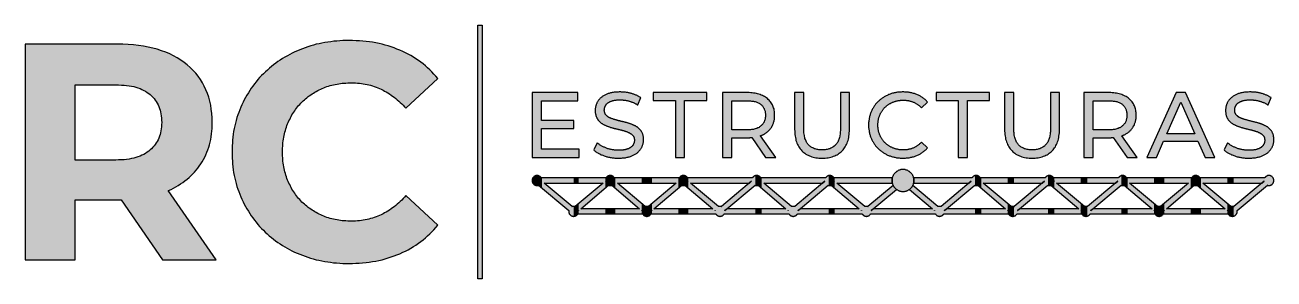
# Model space of a CAD drawing. Header units: millimetres. Extents: x 0 to 100, y 0 to 20.
import ezdxf

# ---------------------------------------------------------------- set-up
doc = ezdxf.new("R2010")
doc.units = ezdxf.units.MM
for name, color, linetype in [('RC_CERCHA', 7, 'Continuous'), ('RC_CONTORNO', 7, 'Continuous'), ('RC_LINEA', 7, 'Continuous'), ('RC_NODO', 7, 'Continuous'), ('RC_SIGLAS', 7, 'Continuous'), ('RC_TEXTO', 7, 'Continuous')]:
    doc.layers.add(name, color=color, linetype=linetype)

# ---------------------------------------------------------------- blocks, each defined once
blk = doc.blocks.new('RC_HORIZONTAL')
at = {"layer": 'RC_CERCHA'}
for points in [[(41.24, 8.21), (41.22, 8.22), (41.21, 8.23), (41.19, 8.24), (41.17, 8.25), (41.15, 8.26), (41.13, 8.27), (41.11, 8.27), (41.1, 8.28), (41.08, 8.28), (41.06, 8.29), (41.04, 8.29), (41.02, 8.29), (41, 8.29), (40.98, 8.29), (40.96, 8.29), (40.94, 8.29), (40.92, 8.28), (40.9, 8.28), (40.88, 8.27), (40.86, 8.27), (40.84, 8.26), (40.82, 8.25), (40.8, 8.24), (40.79, 8.23), (40.77, 8.22), (40.75, 8.21), (40.74, 8.2), (40.72, 8.18), (40.71, 8.17), (40.69, 8.16), (40.68, 8.14), (40.67, 8.12), (40.66, 8.11), (40.65, 8.09), (40.64, 8.07), (40.63, 8.06), (40.62, 8.04), (40.61, 8.02), (40.6, 8), (40.6, 7.98), (40.6, 7.96), (40.59, 7.94), (40.59, 7.92), (40.59, 7.9), (40.59, 7.88), (40.59, 7.86), (40.59, 7.84), (40.59, 7.82), (40.6, 7.8), (40.6, 7.78), (40.6, 7.76), (40.61, 7.74), (40.62, 7.73), (40.63, 7.71), (40.64, 7.69), (40.65, 7.67), (40.66, 7.65), (40.67, 7.64), (40.68, 7.62), (40.69, 7.61), (40.71, 7.59), (40.72, 7.58), (40.74, 7.57), (40.75, 7.55), (40.77, 7.54), (40.79, 7.53), (40.8, 7.52), (40.82, 7.51), (40.84, 7.5), (40.86, 7.5), (40.88, 7.49), (40.9, 7.49), (40.92, 7.48), (40.94, 7.48), (40.96, 7.48), (40.98, 7.47), (41, 7.47), (41.02, 7.47), (41.04, 7.48), (41.06, 7.48), (41.08, 7.48), (41.1, 7.49), (41.11, 7.49), (41.12, 7.49), (41.4, 7.25), (41.4, 7.83), (41.4, 7.88), (41.4, 8.1), (41.34, 8.1), (41.34, 8.11), (41.32, 8.12), (41.31, 8.14), (41.3, 8.16), (41.28, 8.17), (41.27, 8.18), (41.26, 8.2)], [(41.38, 7.83), (41.38, 7.78), (41.38, 7.27), (43.52, 5.47), (43.52, 5.45), (43.52, 5.43), (43.52, 5.41), (43.52, 5.39), (43.52, 5.37), (43.52, 5.35), (43.53, 5.33), (43.53, 5.31), (43.54, 5.29), (43.54, 5.28), (43.55, 5.26), (43.56, 5.24), (43.57, 5.22), (43.58, 5.2), (43.59, 5.19), (43.6, 5.17), (43.61, 5.15), (43.62, 5.14), (43.64, 5.12), (43.65, 5.11), (43.67, 5.1), (43.68, 5.08), (43.7, 5.07), (43.72, 5.06), (43.73, 5.05), (43.75, 5.04), (43.77, 5.04), (43.79, 5.03), (43.81, 5.02), (43.83, 5.02), (43.85, 5.01), (43.87, 5.01), (43.89, 5.01), (43.91, 5), (43.94, 5), (43.94, 5.82), (43.91, 5.82), (43.89, 5.82), (43.87, 5.82), (43.85, 5.81), (43.83, 5.81), (43.81, 5.8), (43.8, 5.8), (41.6, 7.66), (43.94, 7.66), (43.94, 8.1), (41.38, 8.1)], [(43.92, 8.1), (43.92, 7.66), (44.33, 7.66), (44.33, 8.1)], [(44.31, 8.1), (44.31, 7.66), (46.25, 7.66), (44.31, 6.03), (44.31, 5.51), (44.31, 5.46), (44.31, 5.19), (46.47, 5.19), (46.47, 5.63), (44.53, 5.63), (46.47, 7.27), (46.47, 7.78), (46.47, 7.83), (46.47, 8.1)], [(46.45, 7.88), (46.45, 7.83), (46.45, 7.25), (46.73, 7.49), (46.74, 7.49), (46.76, 7.49), (46.78, 7.48), (46.8, 7.48), (46.82, 7.48), (46.84, 7.47), (46.87, 7.47), (46.87, 8.29), (46.84, 8.29), (46.82, 8.29), (46.8, 8.29), (46.78, 8.28), (46.76, 8.28), (46.74, 8.27), (46.72, 8.27), (46.7, 8.26), (46.68, 8.25), (46.66, 8.24), (46.65, 8.23), (46.63, 8.22), (46.61, 8.21), (46.6, 8.2), (46.58, 8.18), (46.57, 8.17), (46.55, 8.16), (46.54, 8.14), (46.53, 8.12), (46.52, 8.11), (46.51, 8.1), (46.45, 8.1)], [(47.2, 8.1), (47.2, 8.11), (47.18, 8.12), (47.17, 8.14), (47.16, 8.16), (47.15, 8.17), (47.13, 8.18), (47.12, 8.2), (47.1, 8.21), (47.08, 8.22), (47.07, 8.23), (47.05, 8.24), (47.03, 8.25), (47.01, 8.26), (46.99, 8.27), (46.98, 8.27), (46.96, 8.28), (46.94, 8.28), (46.92, 8.29), (46.9, 8.29), (46.88, 8.29), (46.85, 8.29), (46.85, 7.47), (46.88, 7.47), (46.9, 7.48), (46.92, 7.48), (46.94, 7.48), (46.96, 7.49), (46.98, 7.49), (46.98, 7.49), (47.26, 7.25), (47.26, 7.83), (47.26, 7.88), (47.26, 8.1)], [(47.24, 7.83), (47.24, 7.78), (47.24, 7.27), (49.18, 5.63), (47.24, 5.63), (47.24, 5.19), (49.4, 5.19), (49.4, 5.46), (49.4, 5.51), (49.4, 6.03), (47.46, 7.66), (49.4, 7.66), (49.4, 8.1), (47.24, 8.1)], [(49.38, 8.1), (49.38, 7.66), (50.19, 7.66), (50.19, 8.1)], [(50.17, 8.1), (50.17, 7.66), (52.12, 7.66), (50.17, 6.03), (50.17, 5.51), (50.17, 5.46), (50.17, 5.19), (52.33, 5.19), (52.33, 5.63), (50.39, 5.63), (52.33, 7.27), (52.33, 7.78), (52.33, 7.83), (52.33, 8.1)], [(52.31, 7.88), (52.31, 7.83), (52.31, 7.25), (52.6, 7.49), (52.6, 7.49), (52.62, 7.49), (52.64, 7.48), (52.66, 7.48), (52.68, 7.48), (52.7, 7.47), (52.73, 7.47), (52.73, 8.29), (52.7, 8.29), (52.68, 8.29), (52.66, 8.29), (52.64, 8.28), (52.62, 8.28), (52.6, 8.27), (52.58, 8.27), (52.56, 8.26), (52.54, 8.25), (52.52, 8.24), (52.51, 8.23), (52.49, 8.22), (52.47, 8.21), (52.46, 8.2), (52.44, 8.18), (52.43, 8.17), (52.41, 8.16), (52.4, 8.14), (52.39, 8.12), (52.38, 8.11), (52.37, 8.1), (52.31, 8.1)], [(53.06, 8.11), (53.05, 8.12), (53.03, 8.14), (53.02, 8.16), (53.01, 8.17), (52.99, 8.18), (52.98, 8.2), (52.96, 8.21), (52.94, 8.22), (52.93, 8.23), (52.91, 8.24), (52.89, 8.25), (52.87, 8.26), (52.85, 8.27), (52.84, 8.27), (52.82, 8.28), (52.8, 8.28), (52.78, 8.29), (52.76, 8.29), (52.74, 8.29), (52.71, 8.29), (52.71, 7.47), (52.74, 7.47), (52.76, 7.48), (52.78, 7.48), (52.8, 7.48), (52.82, 7.49), (52.84, 7.49), (52.84, 7.49), (53.12, 7.25), (53.12, 7.83), (53.12, 7.88), (53.12, 8.1), (53.06, 8.1)], [(53.1, 7.83), (53.1, 7.78), (53.1, 7.27), (55.05, 5.63), (53.1, 5.63), (53.1, 5.19), (55.26, 5.19), (55.26, 5.46), (55.26, 5.51), (55.26, 6.03), (53.32, 7.66), (55.26, 7.66), (55.26, 8.1), (53.1, 8.1)], [(55.24, 5.46), (55.24, 5.41), (55.24, 5.19), (55.3, 5.19), (55.31, 5.19), (55.32, 5.17), (55.33, 5.15), (55.34, 5.14), (55.36, 5.12), (55.37, 5.11), (55.39, 5.1), (55.4, 5.08), (55.42, 5.07), (55.44, 5.06), (55.45, 5.05), (55.47, 5.04), (55.49, 5.04), (55.51, 5.03), (55.53, 5.02), (55.55, 5.02), (55.57, 5.01), (55.59, 5.01), (55.61, 5.01), (55.63, 5), (55.65, 5), (55.67, 5), (55.69, 5.01), (55.71, 5.01), (55.73, 5.01), (55.75, 5.02), (55.77, 5.02), (55.78, 5.03), (55.8, 5.04), (55.82, 5.04), (55.84, 5.05), (55.86, 5.06), (55.87, 5.07), (55.89, 5.08), (55.91, 5.1), (55.92, 5.11), (55.94, 5.12), (55.95, 5.14), (55.96, 5.15), (55.98, 5.17), (55.99, 5.19), (55.99, 5.19), (58.5, 5.19), (58.5, 5.63), (56.25, 5.63), (58.46, 7.49), (58.46, 7.49), (58.48, 7.49), (58.5, 7.48), (58.5, 8.28), (58.48, 8.28), (58.46, 8.27), (58.44, 8.27), (58.42, 8.26), (58.4, 8.25), (58.38, 8.24), (58.37, 8.23), (58.35, 8.22), (58.33, 8.21), (58.32, 8.2), (58.3, 8.18), (58.29, 8.17), (58.27, 8.16), (58.26, 8.14), (58.25, 8.12), (58.24, 8.11), (58.23, 8.1), (55.24, 8.1), (55.24, 7.66), (57.98, 7.66), (55.77, 5.8), (55.77, 5.8), (55.75, 5.81), (55.73, 5.81), (55.71, 5.82), (55.69, 5.82), (55.67, 5.82), (55.65, 5.82), (55.63, 5.82), (55.61, 5.82), (55.59, 5.82), (55.57, 5.81), (55.55, 5.81), (55.53, 5.8), (55.53, 5.8), (55.24, 6.04)], [(58.92, 8.1), (58.92, 8.11), (58.91, 8.12), (58.89, 8.14), (58.88, 8.16), (58.87, 8.17), (58.85, 8.18), (58.84, 8.2), (58.82, 8.21), (58.8, 8.22), (58.79, 8.23), (58.77, 8.24), (58.75, 8.25), (58.73, 8.26), (58.72, 8.27), (58.7, 8.27), (58.68, 8.28), (58.66, 8.28), (58.64, 8.29), (58.62, 8.29), (58.6, 8.29), (58.58, 8.29), (58.56, 8.29), (58.54, 8.29), (58.52, 8.29), (58.5, 8.28), (58.48, 8.28), (58.48, 7.49), (58.5, 7.48), (58.52, 7.48), (58.54, 7.48), (58.56, 7.47), (58.58, 7.47), (58.6, 7.47), (58.62, 7.48), (58.64, 7.48), (58.66, 7.48), (58.68, 7.49), (58.7, 7.49), (58.7, 7.49), (58.98, 7.25), (58.98, 7.83), (58.98, 7.88), (58.98, 8.1)], [(58.96, 7.83), (58.96, 7.78), (58.96, 7.27), (60.91, 5.63), (58.96, 5.63), (58.96, 5.19), (61.12, 5.19), (61.12, 5.46), (61.12, 5.51), (61.12, 6.03), (59.18, 7.66), (61.12, 7.66), (61.12, 8.1), (58.96, 8.1)], [(61.1, 5.46), (61.1, 5.41), (61.1, 5.19), (61.16, 5.19), (61.17, 5.19), (61.18, 5.17), (61.19, 5.15), (61.21, 5.14), (61.22, 5.12), (61.23, 5.11), (61.25, 5.1), (61.26, 5.08), (61.28, 5.07), (61.3, 5.06), (61.32, 5.05), (61.33, 5.04), (61.35, 5.04), (61.37, 5.03), (61.39, 5.02), (61.41, 5.02), (61.43, 5.01), (61.45, 5.01), (61.47, 5.01), (61.49, 5), (61.51, 5), (61.53, 5), (61.55, 5.01), (61.57, 5.01), (61.59, 5.01), (61.61, 5.02), (61.63, 5.02), (61.65, 5.03), (61.66, 5.04), (61.68, 5.04), (61.7, 5.05), (61.72, 5.06), (61.73, 5.07), (61.75, 5.08), (61.77, 5.1), (61.78, 5.11), (61.8, 5.12), (61.81, 5.14), (61.82, 5.15), (61.84, 5.17), (61.85, 5.19), (61.85, 5.19), (64.36, 5.19), (64.36, 5.63), (62.11, 5.63), (64.32, 7.49), (64.32, 7.49), (64.34, 7.49), (64.36, 7.48), (64.36, 8.28), (64.34, 8.28), (64.32, 8.27), (64.3, 8.27), (64.28, 8.26), (64.26, 8.25), (64.25, 8.24), (64.23, 8.23), (64.21, 8.22), (64.19, 8.21), (64.18, 8.2), (64.16, 8.18), (64.15, 8.17), (64.14, 8.16), (64.12, 8.14), (64.11, 8.12), (64.1, 8.11), (64.09, 8.1), (61.1, 8.1), (61.1, 7.66), (63.84, 7.66), (61.63, 5.8), (61.63, 5.8), (61.61, 5.81), (61.59, 5.81), (61.57, 5.82), (61.55, 5.82), (61.53, 5.82), (61.51, 5.82), (61.49, 5.82), (61.47, 5.82), (61.45, 5.82), (61.43, 5.81), (61.41, 5.81), (61.39, 5.8), (61.39, 5.8), (61.1, 6.04)], [(64.78, 8.1), (64.78, 8.11), (64.77, 8.12), (64.75, 8.14), (64.74, 8.16), (64.73, 8.17), (64.71, 8.18), (64.7, 8.2), (64.68, 8.21), (64.67, 8.22), (64.65, 8.23), (64.63, 8.24), (64.61, 8.25), (64.59, 8.26), (64.58, 8.27), (64.56, 8.27), (64.54, 8.28), (64.52, 8.28), (64.5, 8.29), (64.48, 8.29), (64.46, 8.29), (64.44, 8.29), (64.42, 8.29), (64.4, 8.29), (64.38, 8.29), (64.36, 8.28), (64.34, 8.28), (64.34, 7.49), (64.36, 7.48), (64.38, 7.48), (64.4, 7.48), (64.42, 7.47), (64.44, 7.47), (64.46, 7.47), (64.48, 7.48), (64.5, 7.48), (64.52, 7.48), (64.54, 7.49), (64.56, 7.49), (64.56, 7.49), (64.84, 7.25), (64.84, 7.83), (64.84, 7.88), (64.84, 8.1)], [(64.82, 7.83), (64.82, 7.78), (64.82, 7.27), (66.77, 5.63), (64.82, 5.63), (64.82, 5.19), (66.98, 5.19), (66.98, 5.46), (66.98, 5.51), (66.98, 6.03), (65.04, 7.66), (66.98, 7.66), (66.98, 8.1), (64.82, 8.1)], [(69.46, 7.66), (69.44, 7.71), (69.44, 7.75), (69.43, 7.8), (69.43, 7.84), (69.43, 7.88), (69.43, 7.92), (69.43, 7.97), (69.44, 8.01), (69.44, 8.05), (69.46, 8.1), (66.96, 8.1), (66.96, 7.66)], [(71.14, 8.1), (71.15, 8.05), (71.16, 8.01), (71.17, 7.97), (71.17, 7.92), (71.17, 7.88), (71.17, 7.84), (71.17, 7.8), (71.16, 7.75), (71.15, 7.71), (71.14, 7.66), (72.84, 7.66), (72.84, 8.1)], [(72.82, 5.46), (72.82, 5.41), (72.82, 5.19), (72.88, 5.19), (72.89, 5.19), (72.9, 5.17), (72.91, 5.15), (72.93, 5.14), (72.94, 5.12), (72.95, 5.11), (72.97, 5.1), (72.99, 5.08), (73, 5.07), (73.02, 5.06), (73.04, 5.05), (73.05, 5.04), (73.07, 5.04), (73.09, 5.03), (73.11, 5.02), (73.13, 5.02), (73.15, 5.01), (73.17, 5.01), (73.19, 5.01), (73.21, 5), (73.23, 5), (73.25, 5), (73.27, 5.01), (73.29, 5.01), (73.31, 5.01), (73.33, 5.02), (73.35, 5.02), (73.37, 5.03), (73.39, 5.04), (73.4, 5.04), (73.42, 5.05), (73.44, 5.06), (73.46, 5.07), (73.47, 5.08), (73.49, 5.1), (73.5, 5.11), (73.52, 5.12), (73.53, 5.14), (73.54, 5.15), (73.56, 5.17), (73.57, 5.19), (73.57, 5.19), (76.08, 5.19), (76.08, 5.63), (73.83, 5.63), (76.04, 7.49), (76.04, 7.49), (76.06, 7.49), (76.08, 7.48), (76.08, 8.28), (76.06, 8.28), (76.04, 8.27), (76.02, 8.27), (76, 8.26), (75.98, 8.25), (75.97, 8.24), (75.95, 8.23), (75.93, 8.22), (75.92, 8.21), (75.9, 8.2), (75.88, 8.18), (75.87, 8.17), (75.86, 8.16), (75.84, 8.14), (75.83, 8.12), (75.82, 8.11), (75.81, 8.1), (72.82, 8.1), (72.82, 7.66), (75.56, 7.66), (73.35, 5.8), (73.35, 5.8), (73.33, 5.81), (73.31, 5.81), (73.29, 5.82), (73.27, 5.82), (73.25, 5.82), (73.23, 5.82), (73.21, 5.82), (73.19, 5.82), (73.17, 5.82), (73.15, 5.81), (73.13, 5.81), (73.11, 5.8), (73.11, 5.8), (72.82, 6.04)], [(76.5, 8.1), (76.5, 8.11), (76.49, 8.12), (76.47, 8.14), (76.46, 8.16), (76.45, 8.17), (76.43, 8.18), (76.42, 8.2), (76.4, 8.21), (76.39, 8.22), (76.37, 8.23), (76.35, 8.24), (76.33, 8.25), (76.32, 8.26), (76.3, 8.27), (76.28, 8.27), (76.26, 8.28), (76.24, 8.28), (76.22, 8.29), (76.2, 8.29), (76.18, 8.29), (76.16, 8.29), (76.14, 8.29), (76.12, 8.29), (76.1, 8.29), (76.08, 8.28), (76.06, 8.28), (76.06, 7.49), (76.08, 7.48), (76.1, 7.48), (76.12, 7.48), (76.14, 7.47), (76.16, 7.47), (76.18, 7.47), (76.2, 7.48), (76.22, 7.48), (76.24, 7.48), (76.26, 7.49), (76.28, 7.49), (76.28, 7.49), (76.56, 7.25), (76.56, 7.83), (76.56, 7.88), (76.56, 8.1)], [(76.54, 7.83), (76.54, 7.78), (76.54, 7.27), (78.49, 5.63), (76.54, 5.63), (76.54, 5.19), (78.7, 5.19), (78.7, 5.46), (78.7, 5.51), (78.7, 6.03), (76.76, 7.66), (78.7, 7.66), (78.7, 8.1), (76.54, 8.1)], [(79.19, 7.66), (79.19, 8.1), (78.68, 8.1), (78.68, 7.66)], [(79.21, 5.02), (79.23, 5.03), (79.25, 5.04), (79.26, 5.04), (79.28, 5.05), (79.3, 5.06), (79.32, 5.07), (79.33, 5.08), (79.35, 5.1), (79.36, 5.11), (79.38, 5.12), (79.39, 5.14), (79.41, 5.15), (79.42, 5.17), (79.43, 5.19), (79.43, 5.19), (81.94, 5.19), (81.94, 5.63), (79.69, 5.63), (81.9, 7.49), (81.9, 7.49), (81.92, 7.49), (81.94, 7.48), (81.94, 8.28), (81.92, 8.28), (81.9, 8.27), (81.88, 8.27), (81.86, 8.26), (81.85, 8.25), (81.83, 8.24), (81.81, 8.23), (81.79, 8.22), (81.78, 8.21), (81.76, 8.2), (81.75, 8.18), (81.73, 8.17), (81.72, 8.16), (81.7, 8.14), (81.69, 8.12), (81.68, 8.11), (81.68, 8.1), (79.17, 8.1), (79.17, 7.66), (81.42, 7.66), (79.21, 5.8), (79.21, 5.8), (79.19, 5.81), (79.17, 5.81), (79.17, 5.01), (79.19, 5.02)], [(82.36, 8.1), (82.36, 8.11), (82.35, 8.12), (82.34, 8.14), (82.32, 8.16), (82.31, 8.17), (82.29, 8.18), (82.28, 8.2), (82.26, 8.21), (82.25, 8.22), (82.23, 8.23), (82.21, 8.24), (82.19, 8.25), (82.18, 8.26), (82.16, 8.27), (82.14, 8.27), (82.12, 8.28), (82.1, 8.28), (82.08, 8.29), (82.06, 8.29), (82.04, 8.29), (82.02, 8.29), (82, 8.29), (81.98, 8.29), (81.96, 8.29), (81.94, 8.28), (81.92, 8.28), (81.92, 7.49), (81.94, 7.48), (81.96, 7.48), (81.98, 7.48), (82, 7.47), (82.02, 7.47), (82.04, 7.47), (82.06, 7.48), (82.08, 7.48), (82.1, 7.48), (82.12, 7.49), (82.14, 7.49), (82.14, 7.49), (82.43, 7.25), (82.43, 7.83), (82.43, 7.88), (82.43, 8.1)], [(82.41, 7.83), (82.41, 7.78), (82.41, 7.27), (84.35, 5.63), (82.41, 5.63), (82.41, 5.19), (84.56, 5.19), (84.56, 5.46), (84.56, 5.51), (84.56, 6.03), (82.62, 7.66), (84.56, 7.66), (84.56, 8.1), (82.41, 8.1)], [(85.05, 7.66), (85.05, 8.1), (84.54, 8.1), (84.54, 7.66)], [(85.07, 5.02), (85.09, 5.03), (85.11, 5.04), (85.12, 5.04), (85.14, 5.05), (85.16, 5.06), (85.18, 5.07), (85.19, 5.08), (85.21, 5.1), (85.22, 5.11), (85.24, 5.12), (85.25, 5.14), (85.27, 5.15), (85.28, 5.17), (85.29, 5.19), (85.29, 5.19), (87.8, 5.19), (87.8, 5.63), (85.55, 5.63), (87.76, 7.49), (87.76, 7.49), (87.78, 7.49), (87.8, 7.48), (87.8, 8.28), (87.78, 8.28), (87.76, 8.27), (87.74, 8.27), (87.72, 8.26), (87.71, 8.25), (87.69, 8.24), (87.67, 8.23), (87.65, 8.22), (87.64, 8.21), (87.62, 8.2), (87.61, 8.18), (87.59, 8.17), (87.58, 8.16), (87.56, 8.14), (87.55, 8.12), (87.54, 8.11), (87.54, 8.1), (85.03, 8.1), (85.03, 7.66), (87.28, 7.66), (85.07, 5.8), (85.07, 5.8), (85.05, 5.81), (85.03, 5.81), (85.03, 5.01), (85.05, 5.02)], [(88.22, 8.1), (88.22, 8.11), (88.21, 8.12), (88.2, 8.14), (88.18, 8.16), (88.17, 8.17), (88.15, 8.18), (88.14, 8.2), (88.12, 8.21), (88.11, 8.22), (88.09, 8.23), (88.07, 8.24), (88.05, 8.25), (88.04, 8.26), (88.02, 8.27), (88, 8.27), (87.98, 8.28), (87.96, 8.28), (87.94, 8.29), (87.92, 8.29), (87.9, 8.29), (87.88, 8.29), (87.86, 8.29), (87.84, 8.29), (87.82, 8.29), (87.8, 8.28), (87.78, 8.28), (87.78, 7.49), (87.8, 7.48), (87.82, 7.48), (87.84, 7.48), (87.86, 7.47), (87.88, 7.47), (87.9, 7.47), (87.92, 7.48), (87.94, 7.48), (87.96, 7.48), (87.98, 7.49), (88, 7.49), (88, 7.49), (88.29, 7.25), (88.29, 7.83), (88.29, 7.88), (88.29, 8.1)], [(88.27, 7.83), (88.27, 7.78), (88.27, 7.27), (90.21, 5.63), (88.27, 5.63), (88.27, 5.19), (90.42, 5.19), (90.42, 5.46), (90.42, 5.51), (90.42, 6.03), (88.48, 7.66), (90.42, 7.66), (90.42, 8.1), (88.27, 8.1)], [(90.82, 7.66), (90.82, 8.1), (90.41, 8.1), (90.41, 7.66)], [(90.8, 8.1), (90.8, 7.66), (91.22, 7.66), (91.22, 8.1)], [(91.2, 5.51), (91.2, 5.46), (91.2, 5.19), (93.36, 5.19), (93.36, 5.63), (91.41, 5.63), (93.36, 7.27), (93.36, 7.78), (93.36, 7.83), (93.36, 8.1), (91.2, 8.1), (91.2, 7.66), (93.14, 7.66), (91.2, 6.03)], [(93.34, 7.88), (93.34, 7.83), (93.34, 7.25), (93.62, 7.49), (93.62, 7.49), (93.64, 7.49), (93.66, 7.48), (93.68, 7.48), (93.7, 7.48), (93.72, 7.47), (93.74, 7.47), (93.76, 7.47), (93.78, 7.48), (93.8, 7.48), (93.82, 7.48), (93.84, 7.49), (93.86, 7.49), (93.86, 7.49), (94.15, 7.25), (94.15, 7.83), (94.15, 7.88), (94.15, 8.1), (94.09, 8.1), (94.08, 8.11), (94.07, 8.12), (94.06, 8.14), (94.04, 8.16), (94.03, 8.17), (94.02, 8.18), (94, 8.2), (93.98, 8.21), (93.97, 8.22), (93.95, 8.23), (93.93, 8.24), (93.92, 8.25), (93.9, 8.26), (93.88, 8.27), (93.86, 8.27), (93.84, 8.28), (93.82, 8.28), (93.8, 8.29), (93.78, 8.29), (93.76, 8.29), (93.74, 8.29), (93.72, 8.29), (93.7, 8.29), (93.68, 8.29), (93.66, 8.28), (93.64, 8.28), (93.62, 8.27), (93.6, 8.27), (93.58, 8.26), (93.57, 8.25), (93.55, 8.24), (93.53, 8.23), (93.51, 8.22), (93.5, 8.21), (93.48, 8.2), (93.47, 8.18), (93.45, 8.17), (93.44, 8.16), (93.42, 8.14), (93.41, 8.12), (93.4, 8.11), (93.4, 8.1), (93.34, 8.1)], [(94.13, 7.83), (94.13, 7.78), (94.13, 7.27), (96.07, 5.63), (94.13, 5.63), (94.13, 5.19), (96.29, 5.19), (96.29, 5.46), (96.29, 5.51), (96.29, 6.03), (94.34, 7.66), (96.29, 7.66), (96.29, 8.1), (94.13, 8.1)], [(96.77, 7.66), (96.77, 8.1), (96.27, 8.1), (96.27, 7.66)], [(96.77, 5.02), (96.79, 5.02), (96.81, 5.03), (96.83, 5.04), (96.85, 5.04), (96.86, 5.05), (96.88, 5.06), (96.9, 5.07), (96.91, 5.08), (96.93, 5.1), (96.95, 5.11), (96.96, 5.12), (96.97, 5.14), (96.99, 5.15), (97, 5.17), (97.01, 5.19), (97.02, 5.2), (97.03, 5.22), (97.04, 5.24), (97.05, 5.26), (97.06, 5.28), (97.06, 5.29), (97.07, 5.31), (97.07, 5.33), (97.08, 5.35), (97.08, 5.37), (97.08, 5.39), (97.08, 5.41), (97.08, 5.43), (97.08, 5.45), (97.08, 5.47), (99.48, 7.49), (99.48, 7.49), (99.5, 7.49), (99.52, 7.48), (99.54, 7.48), (99.56, 7.48), (99.58, 7.47), (99.6, 7.47), (99.62, 7.47), (99.64, 7.48), (99.66, 7.48), (99.68, 7.48), (99.7, 7.49), (99.72, 7.49), (99.74, 7.5), (99.76, 7.5), (99.78, 7.51), (99.79, 7.52), (99.81, 7.53), (99.83, 7.54), (99.84, 7.55), (99.86, 7.57), (99.88, 7.58), (99.89, 7.59), (99.9, 7.61), (99.92, 7.62), (99.93, 7.64), (99.94, 7.65), (99.95, 7.67), (99.96, 7.69), (99.97, 7.71), (99.98, 7.73), (99.99, 7.74), (99.99, 7.76), (100, 7.78), (100, 7.8), (100.01, 7.82), (100.01, 7.84), (100.01, 7.86), (100.01, 7.88), (100.01, 7.9), (100.01, 7.92), (100.01, 7.94), (100, 7.96), (100, 7.98), (99.99, 8), (99.99, 8.02), (99.98, 8.04), (99.97, 8.06), (99.96, 8.07), (99.95, 8.09), (99.94, 8.11), (99.93, 8.12), (99.92, 8.14), (99.9, 8.16), (99.89, 8.17), (99.88, 8.18), (99.86, 8.2), (99.84, 8.21), (99.83, 8.22), (99.81, 8.23), (99.79, 8.24), (99.78, 8.25), (99.76, 8.26), (99.74, 8.27), (99.72, 8.27), (99.7, 8.28), (99.68, 8.28), (99.66, 8.29), (99.64, 8.29), (99.62, 8.29), (99.6, 8.29), (99.58, 8.29), (99.56, 8.29), (99.54, 8.29), (99.52, 8.28), (99.5, 8.28), (99.48, 8.27), (99.46, 8.27), (99.44, 8.26), (99.43, 8.25), (99.41, 8.24), (99.39, 8.23), (99.37, 8.22), (99.36, 8.21), (99.34, 8.2), (99.33, 8.18), (99.31, 8.17), (99.3, 8.16), (99.29, 8.14), (99.27, 8.12), (99.26, 8.11), (99.26, 8.1), (96.75, 8.1), (96.75, 7.66), (99, 7.66), (96.79, 5.8), (96.79, 5.8), (96.77, 5.81), (96.75, 5.81), (96.75, 5.01)], [(66.96, 5.46), (66.96, 5.41), (66.96, 5.19), (67.02, 5.19), (67.03, 5.19), (67.04, 5.17), (67.05, 5.15), (67.07, 5.14), (67.08, 5.12), (67.09, 5.11), (67.11, 5.1), (67.12, 5.08), (67.14, 5.07), (67.16, 5.06), (67.18, 5.05), (67.19, 5.04), (67.21, 5.04), (67.23, 5.03), (67.25, 5.02), (67.27, 5.02), (67.29, 5.01), (67.31, 5.01), (67.33, 5.01), (67.35, 5), (67.37, 5), (67.39, 5), (67.41, 5.01), (67.43, 5.01), (67.45, 5.01), (67.47, 5.02), (67.49, 5.02), (67.51, 5.03), (67.52, 5.04), (67.54, 5.04), (67.56, 5.05), (67.58, 5.06), (67.6, 5.07), (67.61, 5.08), (67.63, 5.1), (67.64, 5.11), (67.66, 5.12), (67.67, 5.14), (67.68, 5.15), (67.7, 5.17), (67.71, 5.19), (67.71, 5.19), (72.84, 5.19), (72.84, 5.46), (72.84, 5.51), (72.84, 6.03), (71.09, 7.51), (71.07, 7.47), (71.05, 7.43), (71.02, 7.4), (71, 7.36), (70.97, 7.33), (70.94, 7.3), (70.91, 7.27), (70.88, 7.24), (70.85, 7.21), (70.82, 7.18), (70.8, 7.17), (72.63, 5.63), (67.97, 5.63), (69.8, 7.17), (69.78, 7.18), (69.75, 7.21), (69.71, 7.24), (69.68, 7.27), (69.65, 7.3), (69.63, 7.33), (69.6, 7.36), (69.57, 7.4), (69.55, 7.43), (69.53, 7.47), (69.51, 7.51), (67.49, 5.8), (67.49, 5.8), (67.47, 5.81), (67.45, 5.81), (67.43, 5.82), (67.41, 5.82), (67.39, 5.82), (67.37, 5.82), (67.35, 5.82), (67.33, 5.82), (67.31, 5.82), (67.29, 5.81), (67.27, 5.81), (67.25, 5.8), (67.25, 5.8), (66.96, 6.04)], [(43.97, 5.01), (43.99, 5.01), (44.01, 5.01), (44.03, 5.02), (44.04, 5.02), (44.06, 5.03), (44.08, 5.04), (44.1, 5.04), (44.12, 5.05), (44.14, 5.06), (44.15, 5.07), (44.17, 5.08), (44.19, 5.1), (44.2, 5.11), (44.22, 5.12), (44.23, 5.14), (44.24, 5.15), (44.25, 5.17), (44.27, 5.19), (44.27, 5.19), (44.33, 5.19), (44.33, 5.41), (44.33, 5.46), (44.33, 6.04), (44.05, 5.8), (44.04, 5.8), (44.03, 5.81), (44.01, 5.81), (43.99, 5.82), (43.97, 5.82), (43.95, 5.82), (43.92, 5.82), (43.92, 5), (43.95, 5)], [(49.38, 5.46), (49.38, 5.41), (49.38, 5.19), (49.44, 5.19), (49.45, 5.19), (49.46, 5.17), (49.47, 5.15), (49.48, 5.14), (49.5, 5.12), (49.51, 5.11), (49.53, 5.1), (49.54, 5.08), (49.56, 5.07), (49.58, 5.06), (49.59, 5.05), (49.61, 5.04), (49.63, 5.04), (49.65, 5.03), (49.67, 5.02), (49.69, 5.02), (49.71, 5.01), (49.73, 5.01), (49.75, 5.01), (49.77, 5), (49.79, 5), (49.81, 5), (49.83, 5.01), (49.85, 5.01), (49.87, 5.01), (49.89, 5.02), (49.91, 5.02), (49.92, 5.03), (49.94, 5.04), (49.96, 5.04), (49.98, 5.05), (50, 5.06), (50.01, 5.07), (50.03, 5.08), (50.05, 5.1), (50.06, 5.11), (50.08, 5.12), (50.09, 5.14), (50.1, 5.15), (50.11, 5.17), (50.13, 5.19), (50.13, 5.19), (50.19, 5.19), (50.19, 5.41), (50.19, 5.46), (50.19, 6.04), (49.91, 5.8), (49.91, 5.8), (49.89, 5.81), (49.87, 5.81), (49.85, 5.82), (49.83, 5.82), (49.81, 5.82), (49.79, 5.82), (49.77, 5.82), (49.75, 5.82), (49.73, 5.82), (49.71, 5.81), (49.69, 5.81), (49.67, 5.8), (49.66, 5.8), (49.38, 6.04)], [(78.68, 5.46), (78.68, 5.41), (78.68, 5.19), (78.75, 5.19), (78.75, 5.19), (78.76, 5.17), (78.77, 5.15), (78.79, 5.14), (78.8, 5.12), (78.82, 5.11), (78.83, 5.1), (78.85, 5.08), (78.86, 5.07), (78.88, 5.06), (78.9, 5.05), (78.91, 5.04), (78.93, 5.04), (78.95, 5.03), (78.97, 5.02), (78.99, 5.02), (79.01, 5.01), (79.03, 5.01), (79.05, 5.01), (79.07, 5), (79.09, 5), (79.11, 5), (79.13, 5.01), (79.15, 5.01), (79.17, 5.01), (79.19, 5.02), (79.19, 5.81), (79.17, 5.81), (79.15, 5.82), (79.13, 5.82), (79.11, 5.82), (79.09, 5.82), (79.07, 5.82), (79.05, 5.82), (79.03, 5.82), (79.01, 5.81), (78.99, 5.81), (78.97, 5.8), (78.97, 5.8), (78.68, 6.04)], [(84.54, 5.46), (84.54, 5.41), (84.54, 5.19), (84.61, 5.19), (84.61, 5.19), (84.62, 5.17), (84.63, 5.15), (84.65, 5.14), (84.66, 5.12), (84.68, 5.11), (84.69, 5.1), (84.71, 5.08), (84.72, 5.07), (84.74, 5.06), (84.76, 5.05), (84.78, 5.04), (84.79, 5.04), (84.81, 5.03), (84.83, 5.02), (84.85, 5.02), (84.87, 5.01), (84.89, 5.01), (84.91, 5.01), (84.93, 5), (84.95, 5), (84.97, 5), (84.99, 5.01), (85.01, 5.01), (85.03, 5.01), (85.05, 5.02), (85.05, 5.81), (85.03, 5.81), (85.01, 5.82), (84.99, 5.82), (84.97, 5.82), (84.95, 5.82), (84.93, 5.82), (84.91, 5.82), (84.89, 5.82), (84.87, 5.81), (84.85, 5.81), (84.83, 5.8), (84.83, 5.8), (84.54, 6.04)], [(90.41, 5.46), (90.41, 5.41), (90.41, 5.19), (90.47, 5.19), (90.47, 5.19), (90.48, 5.17), (90.49, 5.15), (90.51, 5.14), (90.52, 5.12), (90.54, 5.11), (90.55, 5.1), (90.57, 5.08), (90.58, 5.07), (90.6, 5.06), (90.62, 5.05), (90.64, 5.04), (90.65, 5.04), (90.67, 5.03), (90.69, 5.02), (90.71, 5.02), (90.73, 5.01), (90.75, 5.01), (90.77, 5.01), (90.79, 5), (90.82, 5), (90.82, 5.82), (90.79, 5.82), (90.77, 5.82), (90.75, 5.82), (90.73, 5.81), (90.71, 5.81), (90.69, 5.8), (90.69, 5.8), (90.41, 6.04)], [(90.87, 5.01), (90.89, 5.01), (90.91, 5.02), (90.93, 5.02), (90.95, 5.03), (90.97, 5.04), (90.99, 5.04), (91, 5.05), (91.02, 5.06), (91.04, 5.07), (91.05, 5.08), (91.07, 5.1), (91.08, 5.11), (91.1, 5.12), (91.11, 5.14), (91.13, 5.15), (91.14, 5.17), (91.15, 5.19), (91.15, 5.19), (91.22, 5.19), (91.22, 5.41), (91.22, 5.46), (91.22, 6.04), (90.93, 5.8), (90.93, 5.8), (90.91, 5.81), (90.89, 5.81), (90.87, 5.82), (90.85, 5.82), (90.83, 5.82), (90.8, 5.82), (90.8, 5), (90.83, 5), (90.85, 5.01)], [(96.27, 5.46), (96.27, 5.41), (96.27, 5.19), (96.33, 5.19), (96.33, 5.19), (96.34, 5.17), (96.36, 5.15), (96.37, 5.14), (96.38, 5.12), (96.4, 5.11), (96.41, 5.1), (96.43, 5.08), (96.44, 5.07), (96.46, 5.06), (96.48, 5.05), (96.5, 5.04), (96.51, 5.04), (96.53, 5.03), (96.55, 5.02), (96.57, 5.02), (96.59, 5.01), (96.61, 5.01), (96.63, 5.01), (96.65, 5), (96.67, 5), (96.69, 5), (96.71, 5.01), (96.73, 5.01), (96.75, 5.01), (96.77, 5.02), (96.77, 5.81), (96.75, 5.81), (96.73, 5.82), (96.71, 5.82), (96.69, 5.82), (96.67, 5.82), (96.65, 5.82), (96.63, 5.82), (96.61, 5.82), (96.59, 5.81), (96.57, 5.81), (96.55, 5.8), (96.55, 5.8), (96.27, 6.04)], [(46.87, 5.19), (46.87, 5.63), (46.45, 5.63), (46.45, 5.19)], [(46.85, 5.63), (46.85, 5.19), (47.26, 5.19), (47.26, 5.63)], [(52.73, 5.19), (52.73, 5.63), (52.31, 5.63), (52.31, 5.19)], [(52.71, 5.63), (52.71, 5.19), (53.12, 5.19), (53.12, 5.63)], [(58.48, 5.63), (58.48, 5.19), (58.98, 5.19), (58.98, 5.63)], [(64.34, 5.63), (64.34, 5.19), (64.84, 5.19), (64.84, 5.63)], [(76.06, 5.63), (76.06, 5.19), (76.56, 5.19), (76.56, 5.63)], [(81.92, 5.63), (81.92, 5.19), (82.43, 5.19), (82.43, 5.63)], [(87.78, 5.63), (87.78, 5.19), (88.29, 5.19), (88.29, 5.63)], [(93.34, 5.63), (93.34, 5.19), (94.15, 5.19), (94.15, 5.63)]]:
    blk.add_hatch(color=7, dxfattribs=at).paths.add_polyline_path(points)
at = {"layer": 'RC_LINEA'}
blk.add_hatch(color=7, dxfattribs=at).paths.add_polyline_path([(36.62, 20.34), (36.25, 20.34), (36.25, -0.01), (36.62, -0.01)])
at = {"layer": 'RC_NODO'}
blk.add_hatch(color=7, dxfattribs=at).paths.add_polyline_path([(71.19, 7.88), (71.19, 7.93), (71.19, 7.97), (71.18, 8.01), (71.17, 8.06), (71.16, 8.1), (71.15, 8.14), (71.14, 8.18), (71.12, 8.22), (71.1, 8.26), (71.08, 8.3), (71.06, 8.34), (71.04, 8.38), (71.01, 8.41), (70.99, 8.45), (70.96, 8.48), (70.93, 8.51), (70.9, 8.54), (70.86, 8.57), (70.83, 8.6), (70.79, 8.62), (70.76, 8.65), (70.72, 8.67), (70.68, 8.69), (70.64, 8.7), (70.6, 8.72), (70.56, 8.73), (70.52, 8.75), (70.47, 8.76), (70.43, 8.76), (70.39, 8.77), (70.34, 8.77), (70.3, 8.77), (70.25, 8.77), (70.21, 8.77), (70.17, 8.76), (70.12, 8.76), (70.08, 8.75), (70.04, 8.73), (70, 8.72), (69.96, 8.7), (69.92, 8.69), (69.88, 8.67), (69.84, 8.65), (69.8, 8.62), (69.77, 8.6), (69.73, 8.57), (69.7, 8.54), (69.67, 8.51), (69.64, 8.48), (69.61, 8.45), (69.58, 8.41), (69.56, 8.38), (69.53, 8.34), (69.51, 8.3), (69.49, 8.26), (69.48, 8.22), (69.46, 8.18), (69.45, 8.14), (69.43, 8.1), (69.42, 8.06), (69.42, 8.01), (69.41, 7.97), (69.41, 7.93), (69.41, 7.88), (69.41, 7.84), (69.41, 7.79), (69.42, 7.75), (69.42, 7.71), (69.43, 7.67), (69.45, 7.62), (69.46, 7.58), (69.48, 7.54), (69.49, 7.5), (69.51, 7.46), (69.53, 7.42), (69.56, 7.39), (69.58, 7.35), (69.61, 7.32), (69.64, 7.28), (69.67, 7.25), (69.7, 7.22), (69.73, 7.19), (69.77, 7.17), (69.8, 7.14), (69.84, 7.12), (69.88, 7.1), (69.92, 7.08), (69.96, 7.06), (70, 7.04), (70.04, 7.03), (70.08, 7.02), (70.12, 7.01), (70.17, 7), (70.21, 6.99), (70.25, 6.99), (70.3, 6.99), (70.34, 6.99), (70.39, 6.99), (70.43, 7), (70.47, 7.01), (70.52, 7.02), (70.56, 7.03), (70.6, 7.04), (70.64, 7.06), (70.68, 7.08), (70.72, 7.1), (70.76, 7.12), (70.79, 7.14), (70.83, 7.17), (70.86, 7.19), (70.9, 7.22), (70.93, 7.25), (70.96, 7.28), (70.99, 7.32), (71.01, 7.35), (71.04, 7.39), (71.06, 7.42), (71.08, 7.46), (71.1, 7.5), (71.12, 7.54), (71.14, 7.58), (71.15, 7.62), (71.16, 7.67), (71.17, 7.71), (71.18, 7.75), (71.19, 7.79), (71.19, 7.84)])
at = {"layer": 'RC_SIGLAS'}
for points in [[(26.21, 1.23), (26.49, 1.24), (26.76, 1.25), (27.03, 1.27), (27.3, 1.3), (27.56, 1.34), (27.82, 1.38), (28.08, 1.42), (28.34, 1.47), (28.59, 1.53), (28.83, 1.6), (29.08, 1.67), (29.32, 1.75), (29.55, 1.83), (29.78, 1.92), (30.01, 2.01), (30.24, 2.12), (30.46, 2.22), (30.68, 2.34), (30.89, 2.45), (31.1, 2.58), (31.3, 2.71), (31.5, 2.84), (31.69, 2.98), (31.88, 3.13), (32.06, 3.28), (32.24, 3.43), (32.41, 3.59), (32.58, 3.76), (32.75, 3.93), (32.91, 4.11), (33.07, 4.3), (30.49, 6.69), (30.38, 6.56), (30.26, 6.44), (30.15, 6.32), (30.03, 6.21), (29.92, 6.1), (29.8, 5.99), (29.68, 5.89), (29.55, 5.79), (29.43, 5.7), (29.3, 5.61), (29.18, 5.52), (29.05, 5.44), (28.92, 5.36), (28.79, 5.28), (28.65, 5.21), (28.52, 5.15), (28.38, 5.09), (28.24, 5.03), (28.1, 4.97), (27.96, 4.92), (27.82, 4.88), (27.67, 4.83), (27.53, 4.8), (27.38, 4.76), (27.23, 4.73), (27.08, 4.71), (26.92, 4.68), (26.77, 4.67), (26.61, 4.65), (26.46, 4.64), (26.3, 4.64), (26.14, 4.63), (25.99, 4.64), (25.84, 4.64), (25.69, 4.65), (25.54, 4.66), (25.4, 4.67), (25.26, 4.69), (25.12, 4.71), (24.98, 4.73), (24.84, 4.76), (24.7, 4.79), (24.57, 4.82), (24.44, 4.86), (24.31, 4.9), (24.18, 4.94), (24.05, 4.98), (23.92, 5.03), (23.8, 5.08), (23.67, 5.14), (23.55, 5.2), (23.43, 5.25), (23.32, 5.32), (23.2, 5.38), (23.09, 5.45), (22.98, 5.52), (22.87, 5.59), (22.77, 5.66), (22.66, 5.74), (22.56, 5.82), (22.46, 5.91), (22.36, 5.99), (22.27, 6.08), (22.18, 6.17), (22.08, 6.26), (22, 6.36), (21.91, 6.46), (21.83, 6.56), (21.75, 6.66), (21.67, 6.76), (21.59, 6.87), (21.52, 6.98), (21.45, 7.09), (21.38, 7.2), (21.32, 7.32), (21.26, 7.43), (21.2, 7.55), (21.14, 7.67), (21.08, 7.8), (21.03, 7.92), (20.98, 8.05), (20.94, 8.18), (20.89, 8.31), (20.85, 8.45), (20.82, 8.58), (20.78, 8.72), (20.75, 8.85), (20.73, 8.99), (20.7, 9.13), (20.68, 9.28), (20.66, 9.42), (20.65, 9.57), (20.64, 9.71), (20.63, 9.86), (20.63, 10.01), (20.62, 10.17), (20.63, 10.32), (20.63, 10.47), (20.64, 10.62), (20.65, 10.76), (20.66, 10.91), (20.68, 11.05), (20.7, 11.2), (20.73, 11.34), (20.75, 11.48), (20.78, 11.61), (20.82, 11.75), (20.85, 11.88), (20.89, 12.02), (20.94, 12.15), (20.98, 12.28), (21.03, 12.41), (21.08, 12.53), (21.14, 12.66), (21.2, 12.78), (21.26, 12.9), (21.32, 13.01), (21.38, 13.13), (21.45, 13.24), (21.52, 13.35), (21.59, 13.46), (21.67, 13.57), (21.75, 13.67), (21.83, 13.77), (21.91, 13.87), (22, 13.97), (22.08, 14.07), (22.18, 14.16), (22.27, 14.25), (22.36, 14.34), (22.46, 14.42), (22.56, 14.51), (22.66, 14.59), (22.77, 14.67), (22.87, 14.74), (22.98, 14.81), (23.09, 14.88), (23.2, 14.95), (23.32, 15.01), (23.43, 15.08), (23.55, 15.14), (23.67, 15.19), (23.8, 15.25), (23.92, 15.3), (24.05, 15.35), (24.18, 15.39), (24.31, 15.43), (24.44, 15.47), (24.57, 15.51), (24.7, 15.54), (24.84, 15.57), (24.98, 15.6), (25.12, 15.62), (25.26, 15.64), (25.4, 15.66), (25.54, 15.67), (25.69, 15.68), (25.84, 15.69), (25.99, 15.7), (26.14, 15.7), (26.3, 15.69), (26.46, 15.69), (26.61, 15.68), (26.77, 15.66), (26.92, 15.65), (27.08, 15.62), (27.23, 15.6), (27.38, 15.57), (27.53, 15.53), (27.67, 15.5), (27.82, 15.45), (27.96, 15.41), (28.1, 15.36), (28.24, 15.3), (28.38, 15.24), (28.52, 15.18), (28.65, 15.12), (28.79, 15.05), (28.92, 14.97), (29.05, 14.89), (29.18, 14.81), (29.3, 14.73), (29.43, 14.64), (29.55, 14.54), (29.68, 14.45), (29.8, 14.35), (29.92, 14.24), (30.03, 14.13), (30.15, 14.02), (30.26, 13.9), (30.38, 13.78), (30.49, 13.65), (33.07, 16.04), (32.91, 16.23), (32.75, 16.41), (32.58, 16.59), (32.41, 16.75), (32.24, 16.92), (32.06, 17.07), (31.88, 17.22), (31.69, 17.37), (31.5, 17.51), (31.3, 17.64), (31.1, 17.77), (30.89, 17.89), (30.68, 18.01), (30.46, 18.12), (30.24, 18.23), (30.01, 18.33), (29.78, 18.42), (29.55, 18.51), (29.32, 18.59), (29.08, 18.67), (28.83, 18.74), (28.59, 18.8), (28.34, 18.86), (28.09, 18.91), (27.83, 18.96), (27.57, 19), (27.31, 19.03), (27.04, 19.06), (26.77, 19.08), (26.5, 19.09), (26.22, 19.1), (25.94, 19.11), (25.69, 19.1), (25.45, 19.1), (25.2, 19.08), (24.96, 19.06), (24.71, 19.04), (24.48, 19.01), (24.24, 18.98), (24, 18.94), (23.77, 18.9), (23.54, 18.85), (23.32, 18.8), (23.09, 18.74), (22.87, 18.67), (22.65, 18.6), (22.43, 18.53), (22.21, 18.45), (22, 18.37), (21.79, 18.28), (21.59, 18.19), (21.38, 18.09), (21.19, 17.99), (20.99, 17.88), (20.8, 17.77), (20.61, 17.66), (20.43, 17.54), (20.25, 17.42), (20.07, 17.29), (19.89, 17.16), (19.72, 17.02), (19.56, 16.88), (19.39, 16.74), (19.23, 16.59), (19.08, 16.44), (18.92, 16.28), (18.78, 16.13), (18.63, 15.96), (18.49, 15.8), (18.36, 15.63), (18.23, 15.46), (18.11, 15.28), (17.98, 15.1), (17.87, 14.92), (17.76, 14.73), (17.65, 14.55), (17.55, 14.35), (17.45, 14.16), (17.35, 13.96), (17.26, 13.76), (17.18, 13.55), (17.1, 13.34), (17.02, 13.13), (16.96, 12.92), (16.89, 12.7), (16.83, 12.48), (16.78, 12.26), (16.74, 12.04), (16.7, 11.82), (16.66, 11.59), (16.63, 11.36), (16.6, 11.12), (16.59, 10.89), (16.57, 10.65), (16.56, 10.41), (16.56, 10.17), (16.56, 9.92), (16.57, 9.68), (16.59, 9.44), (16.6, 9.21), (16.63, 8.97), (16.66, 8.74), (16.7, 8.51), (16.74, 8.29), (16.78, 8.07), (16.83, 7.85), (16.89, 7.63), (16.96, 7.41), (17.02, 7.2), (17.1, 6.99), (17.18, 6.78), (17.26, 6.57), (17.35, 6.37), (17.45, 6.17), (17.55, 5.98), (17.65, 5.78), (17.76, 5.6), (17.87, 5.41), (17.98, 5.23), (18.1, 5.05), (18.23, 4.87), (18.36, 4.7), (18.49, 4.53), (18.63, 4.37), (18.77, 4.2), (18.92, 4.05), (19.07, 3.89), (19.22, 3.74), (19.38, 3.59), (19.55, 3.45), (19.71, 3.31), (19.88, 3.17), (20.06, 3.04), (20.23, 2.91), (20.41, 2.79), (20.6, 2.67), (20.79, 2.56), (20.98, 2.45), (21.17, 2.34), (21.37, 2.24), (21.57, 2.14), (21.78, 2.05), (21.99, 1.96), (22.2, 1.88), (22.42, 1.8), (22.63, 1.73), (22.85, 1.66), (23.08, 1.59), (23.3, 1.53), (23.53, 1.48), (23.76, 1.43), (23.99, 1.39), (24.22, 1.35), (24.46, 1.32), (24.7, 1.29), (24.94, 1.27), (25.18, 1.25), (25.43, 1.23), (25.68, 1.23), (25.93, 1.22)], [(7.48, 6.33), (7.48, 9.54), (7.26, 9.53), (4.01, 9.53), (4.01, 15.54), (7.26, 15.54), (7.48, 15.53), (7.48, 18.81), (7.38, 18.81), (-0.01, 18.81), (-0.01, 1.52), (4.01, 1.52), (4.01, 6.33)], [(7.67, 6.33), (10.98, 1.52), (15.32, 1.52), (11.47, 7.07), (11.48, 7.07), (11.69, 7.17), (11.89, 7.27), (12.09, 7.37), (12.28, 7.48), (12.46, 7.6), (12.64, 7.72), (12.81, 7.84), (12.97, 7.98), (13.13, 8.11), (13.29, 8.25), (13.43, 8.4), (13.57, 8.55), (13.71, 8.71), (13.84, 8.87), (13.96, 9.04), (14.08, 9.21), (14.19, 9.39), (14.29, 9.57), (14.39, 9.75), (14.48, 9.94), (14.56, 10.13), (14.64, 10.33), (14.7, 10.53), (14.77, 10.74), (14.82, 10.95), (14.87, 11.16), (14.9, 11.38), (14.94, 11.6), (14.96, 11.83), (14.98, 12.06), (14.99, 12.3), (14.99, 12.53), (14.99, 12.9), (14.96, 13.25), (14.92, 13.59), (14.87, 13.93), (14.8, 14.25), (14.71, 14.56), (14.61, 14.87), (14.49, 15.16), (14.36, 15.44), (14.21, 15.72), (14.05, 15.98), (13.87, 16.23), (13.67, 16.48), (13.46, 16.71), (13.23, 16.93), (12.99, 17.15), (12.73, 17.35), (12.47, 17.54), (12.18, 17.71), (11.89, 17.88), (11.58, 18.03), (11.26, 18.16), (10.93, 18.29), (10.59, 18.4), (10.23, 18.5), (9.86, 18.58), (9.48, 18.65), (9.08, 18.71), (8.68, 18.76), (8.26, 18.79), (7.83, 18.81), (7.46, 18.81), (7.46, 15.53), (7.49, 15.53), (7.71, 15.52), (7.92, 15.51), (8.12, 15.49), (8.32, 15.46), (8.51, 15.43), (8.7, 15.39), (8.87, 15.34), (9.04, 15.29), (9.2, 15.23), (9.36, 15.16), (9.5, 15.09), (9.64, 15.02), (9.77, 14.93), (9.9, 14.84), (10.02, 14.75), (10.13, 14.65), (10.23, 14.54), (10.33, 14.43), (10.41, 14.32), (10.5, 14.19), (10.57, 14.07), (10.64, 13.94), (10.7, 13.8), (10.75, 13.66), (10.8, 13.52), (10.84, 13.36), (10.87, 13.21), (10.89, 13.05), (10.91, 12.88), (10.92, 12.71), (10.93, 12.53), (10.92, 12.36), (10.91, 12.19), (10.89, 12.03), (10.87, 11.87), (10.84, 11.72), (10.8, 11.57), (10.75, 11.42), (10.7, 11.28), (10.64, 11.15), (10.57, 11.02), (10.5, 10.89), (10.41, 10.77), (10.33, 10.65), (10.23, 10.54), (10.13, 10.44), (10.02, 10.33), (9.9, 10.24), (9.77, 10.15), (9.64, 10.06), (9.5, 9.98), (9.36, 9.91), (9.2, 9.85), (9.04, 9.79), (8.87, 9.73), (8.7, 9.69), (8.51, 9.65), (8.32, 9.61), (8.12, 9.58), (7.92, 9.56), (7.71, 9.55), (7.49, 9.54), (7.46, 9.54), (7.46, 6.33)]]:
    blk.add_hatch(color=7, dxfattribs=at).paths.add_polyline_path(points)
at = {"layer": 'RC_TEXTO'}
for points in [[(41.35, 10.39), (41.35, 12.04), (43.95, 12.04), (43.95, 12.69), (41.35, 12.69), (41.35, 14.26), (44.27, 14.26), (44.27, 14.93), (40.59, 14.93), (40.59, 9.72), (44.37, 9.72), (44.37, 10.39)], [(47.76, 9.67), (47.84, 9.68), (47.92, 9.68), (48, 9.69), (48.07, 9.7), (48.14, 9.71), (48.21, 9.73), (48.28, 9.74), (48.34, 9.76), (48.41, 9.78), (48.47, 9.8), (48.53, 9.82), (48.59, 9.84), (48.65, 9.87), (48.7, 9.89), (48.76, 9.92), (48.81, 9.95), (48.86, 9.98), (48.91, 10.01), (48.95, 10.04), (49, 10.07), (49.04, 10.11), (49.08, 10.14), (49.12, 10.18), (49.16, 10.21), (49.19, 10.25), (49.22, 10.29), (49.26, 10.33), (49.29, 10.37), (49.31, 10.41), (49.34, 10.45), (49.37, 10.5), (49.39, 10.54), (49.41, 10.58), (49.43, 10.63), (49.45, 10.67), (49.46, 10.72), (49.48, 10.77), (49.49, 10.81), (49.5, 10.86), (49.51, 10.91), (49.52, 10.95), (49.52, 11), (49.53, 11.05), (49.53, 11.1), (49.53, 11.15), (49.53, 11.2), (49.53, 11.25), (49.53, 11.3), (49.52, 11.35), (49.52, 11.39), (49.51, 11.44), (49.5, 11.48), (49.49, 11.52), (49.48, 11.56), (49.46, 11.6), (49.45, 11.64), (49.43, 11.68), (49.42, 11.72), (49.4, 11.75), (49.38, 11.79), (49.36, 11.82), (49.34, 11.85), (49.31, 11.89), (49.29, 11.92), (49.27, 11.95), (49.24, 11.98), (49.21, 12), (49.19, 12.03), (49.16, 12.06), (49.13, 12.08), (49.1, 12.11), (49.07, 12.13), (49.04, 12.16), (49.01, 12.18), (48.97, 12.2), (48.94, 12.22), (48.91, 12.24), (48.87, 12.26), (48.84, 12.28), (48.8, 12.3), (48.76, 12.31), (48.73, 12.33), (48.69, 12.35), (48.65, 12.36), (48.61, 12.38), (48.57, 12.39), (48.54, 12.41), (48.5, 12.42), (48.46, 12.44), (48.42, 12.45), (48.37, 12.46), (48.33, 12.48), (48.29, 12.49), (48.25, 12.5), (48.21, 12.51), (48.17, 12.53), (48.12, 12.54), (48.08, 12.55), (48.04, 12.56), (48, 12.57), (47.96, 12.58), (47.91, 12.59), (47.87, 12.6), (47.83, 12.61), (47.79, 12.62), (47.75, 12.63), (47.7, 12.64), (47.66, 12.65), (47.62, 12.66), (47.58, 12.67), (47.54, 12.68), (47.5, 12.69), (47.46, 12.7), (47.42, 12.72), (47.38, 12.73), (47.34, 12.74), (47.3, 12.75), (47.26, 12.76), (47.22, 12.77), (47.19, 12.78), (47.15, 12.79), (47.11, 12.8), (47.08, 12.81), (47.04, 12.83), (47.01, 12.84), (46.97, 12.85), (46.94, 12.86), (46.91, 12.88), (46.88, 12.89), (46.84, 12.9), (46.81, 12.92), (46.79, 12.93), (46.76, 12.95), (46.73, 12.97), (46.7, 12.98), (46.68, 13), (46.65, 13.02), (46.63, 13.04), (46.61, 13.06), (46.58, 13.07), (46.56, 13.09), (46.54, 13.12), (46.52, 13.14), (46.5, 13.16), (46.49, 13.18), (46.47, 13.21), (46.46, 13.23), (46.45, 13.26), (46.44, 13.28), (46.43, 13.31), (46.42, 13.34), (46.41, 13.37), (46.4, 13.39), (46.4, 13.43), (46.4, 13.46), (46.39, 13.49), (46.39, 13.52), (46.39, 13.55), (46.4, 13.58), (46.4, 13.61), (46.4, 13.63), (46.41, 13.66), (46.41, 13.69), (46.42, 13.71), (46.42, 13.74), (46.43, 13.76), (46.44, 13.79), (46.45, 13.81), (46.46, 13.84), (46.48, 13.86), (46.49, 13.89), (46.51, 13.91), (46.52, 13.93), (46.54, 13.96), (46.56, 13.98), (46.57, 14), (46.59, 14.02), (46.62, 14.04), (46.64, 14.06), (46.66, 14.08), (46.69, 14.1), (46.71, 14.12), (46.74, 14.13), (46.77, 14.15), (46.8, 14.17), (46.83, 14.18), (46.86, 14.2), (46.89, 14.21), (46.93, 14.23), (46.96, 14.24), (47, 14.25), (47.04, 14.26), (47.08, 14.28), (47.12, 14.29), (47.16, 14.29), (47.2, 14.3), (47.24, 14.31), (47.29, 14.32), (47.33, 14.32), (47.38, 14.33), (47.43, 14.33), (47.48, 14.33), (47.53, 14.34), (47.58, 14.34), (47.64, 14.34), (47.68, 14.34), (47.72, 14.34), (47.77, 14.33), (47.81, 14.33), (47.86, 14.33), (47.9, 14.32), (47.95, 14.32), (47.99, 14.31), (48.04, 14.31), (48.08, 14.3), (48.13, 14.29), (48.17, 14.28), (48.22, 14.27), (48.26, 14.26), (48.31, 14.25), (48.35, 14.24), (48.4, 14.22), (48.45, 14.21), (48.49, 14.19), (48.54, 14.18), (48.58, 14.16), (48.63, 14.14), (48.67, 14.13), (48.72, 14.11), (48.76, 14.09), (48.8, 14.07), (48.85, 14.04), (48.89, 14.02), (48.93, 14), (48.98, 13.97), (49.02, 13.95), (49.07, 13.91), (49.32, 14.52), (49.27, 14.55), (49.23, 14.58), (49.19, 14.6), (49.14, 14.63), (49.1, 14.65), (49.05, 14.68), (49.01, 14.7), (48.96, 14.72), (48.91, 14.74), (48.86, 14.76), (48.81, 14.78), (48.76, 14.8), (48.7, 14.82), (48.65, 14.83), (48.6, 14.85), (48.54, 14.87), (48.49, 14.88), (48.43, 14.89), (48.37, 14.91), (48.32, 14.92), (48.26, 14.93), (48.21, 14.94), (48.15, 14.95), (48.09, 14.96), (48.04, 14.96), (47.98, 14.97), (47.93, 14.97), (47.87, 14.98), (47.81, 14.98), (47.76, 14.98), (47.7, 14.99), (47.64, 14.99), (47.56, 14.99), (47.48, 14.98), (47.39, 14.98), (47.32, 14.97), (47.24, 14.97), (47.16, 14.96), (47.09, 14.95), (47.02, 14.94), (46.95, 14.92), (46.88, 14.91), (46.82, 14.89), (46.75, 14.87), (46.69, 14.85), (46.63, 14.83), (46.57, 14.81), (46.52, 14.78), (46.46, 14.76), (46.41, 14.73), (46.36, 14.7), (46.31, 14.67), (46.26, 14.64), (46.22, 14.61), (46.17, 14.58), (46.13, 14.54), (46.09, 14.51), (46.05, 14.47), (46.01, 14.44), (45.98, 14.4), (45.95, 14.36), (45.91, 14.32), (45.89, 14.28), (45.86, 14.24), (45.83, 14.19), (45.81, 14.15), (45.78, 14.11), (45.76, 14.06), (45.74, 14.02), (45.73, 13.97), (45.71, 13.93), (45.7, 13.88), (45.68, 13.83), (45.67, 13.79), (45.66, 13.74), (45.66, 13.69), (45.65, 13.64), (45.65, 13.59), (45.64, 13.54), (45.64, 13.49), (45.64, 13.44), (45.65, 13.39), (45.65, 13.34), (45.65, 13.29), (45.66, 13.25), (45.67, 13.2), (45.68, 13.16), (45.69, 13.11), (45.7, 13.07), (45.71, 13.03), (45.73, 12.99), (45.74, 12.95), (45.76, 12.92), (45.78, 12.88), (45.8, 12.85), (45.82, 12.81), (45.84, 12.78), (45.86, 12.75), (45.89, 12.72), (45.91, 12.69), (45.94, 12.66), (45.96, 12.63), (45.99, 12.6), (46.02, 12.57), (46.04, 12.55), (46.07, 12.52), (46.1, 12.5), (46.14, 12.48), (46.17, 12.45), (46.2, 12.43), (46.23, 12.41), (46.27, 12.39), (46.3, 12.37), (46.34, 12.35), (46.38, 12.33), (46.41, 12.32), (46.45, 12.3), (46.49, 12.28), (46.52, 12.26), (46.56, 12.25), (46.6, 12.23), (46.64, 12.22), (46.68, 12.2), (46.72, 12.19), (46.76, 12.17), (46.8, 12.16), (46.84, 12.15), (46.88, 12.13), (46.93, 12.12), (46.97, 12.11), (47.01, 12.1), (47.05, 12.09), (47.09, 12.08), (47.14, 12.06), (47.18, 12.05), (47.22, 12.04), (47.26, 12.03), (47.3, 12.02), (47.35, 12.01), (47.39, 12), (47.43, 11.99), (47.47, 11.98), (47.51, 11.97), (47.56, 11.96), (47.6, 11.95), (47.64, 11.94), (47.68, 11.93), (47.72, 11.92), (47.76, 11.91), (47.8, 11.9), (47.84, 11.89), (47.88, 11.88), (47.92, 11.87), (47.95, 11.86), (47.99, 11.85), (48.03, 11.83), (48.06, 11.82), (48.1, 11.81), (48.13, 11.8), (48.17, 11.79), (48.2, 11.77), (48.24, 11.76), (48.27, 11.75), (48.3, 11.73), (48.33, 11.72), (48.36, 11.7), (48.39, 11.69), (48.42, 11.67), (48.45, 11.66), (48.47, 11.64), (48.5, 11.62), (48.52, 11.6), (48.55, 11.59), (48.57, 11.57), (48.59, 11.55), (48.61, 11.53), (48.63, 11.51), (48.65, 11.49), (48.67, 11.46), (48.69, 11.44), (48.7, 11.42), (48.72, 11.39), (48.73, 11.37), (48.74, 11.34), (48.75, 11.31), (48.76, 11.29), (48.77, 11.26), (48.77, 11.23), (48.78, 11.2), (48.78, 11.17), (48.78, 11.13), (48.78, 11.1), (48.78, 11.07), (48.78, 11.05), (48.78, 11.02), (48.77, 10.99), (48.77, 10.97), (48.76, 10.94), (48.76, 10.92), (48.75, 10.89), (48.74, 10.87), (48.73, 10.84), (48.72, 10.82), (48.71, 10.79), (48.7, 10.77), (48.68, 10.75), (48.67, 10.72), (48.65, 10.7), (48.63, 10.68), (48.62, 10.66), (48.6, 10.64), (48.58, 10.62), (48.55, 10.6), (48.53, 10.58), (48.51, 10.56), (48.48, 10.54), (48.46, 10.52), (48.43, 10.51), (48.4, 10.49), (48.37, 10.47), (48.34, 10.46), (48.31, 10.44), (48.28, 10.43), (48.24, 10.42), (48.21, 10.4), (48.17, 10.39), (48.13, 10.38), (48.09, 10.37), (48.05, 10.36), (48.01, 10.35), (47.96, 10.34), (47.92, 10.34), (47.87, 10.33), (47.83, 10.33), (47.78, 10.32), (47.73, 10.32), (47.68, 10.32), (47.62, 10.31), (47.57, 10.31), (47.51, 10.31), (47.45, 10.31), (47.39, 10.31), (47.33, 10.32), (47.27, 10.32), (47.21, 10.33), (47.15, 10.34), (47.09, 10.34), (47.03, 10.35), (46.97, 10.37), (46.91, 10.38), (46.85, 10.39), (46.79, 10.41), (46.73, 10.42), (46.68, 10.44), (46.62, 10.46), (46.56, 10.48), (46.5, 10.5), (46.45, 10.53), (46.39, 10.55), (46.34, 10.57), (46.29, 10.6), (46.24, 10.62), (46.19, 10.65), (46.14, 10.68), (46.1, 10.7), (46.05, 10.73), (46.01, 10.76), (45.97, 10.79), (45.92, 10.82), (45.89, 10.85), (45.85, 10.88), (45.8, 10.92), (45.52, 10.32), (45.56, 10.28), (45.6, 10.25), (45.65, 10.21), (45.69, 10.18), (45.74, 10.15), (45.79, 10.12), (45.84, 10.09), (45.89, 10.06), (45.95, 10.03), (46, 10), (46.06, 9.97), (46.12, 9.94), (46.18, 9.92), (46.25, 9.89), (46.31, 9.87), (46.38, 9.85), (46.44, 9.82), (46.51, 9.8), (46.58, 9.78), (46.65, 9.77), (46.72, 9.75), (46.79, 9.73), (46.86, 9.72), (46.93, 9.71), (47, 9.7), (47.08, 9.69), (47.15, 9.68), (47.22, 9.67), (47.29, 9.67), (47.37, 9.67), (47.44, 9.66), (47.51, 9.66), (47.6, 9.66), (47.68, 9.67)], [(54.6, 14.27), (54.6, 14.93), (50.29, 14.93), (50.29, 14.27), (52.06, 14.27), (52.06, 9.72), (52.82, 9.72), (52.82, 14.27)], [(57.92, 11.3), (57.94, 11.3), (57.94, 11.95), (57.93, 11.95), (57.84, 11.95), (56.59, 11.95), (56.59, 14.26), (57.84, 14.26), (57.93, 14.26), (57.94, 14.26), (57.94, 14.93), (57.86, 14.93), (55.83, 14.93), (55.83, 9.72), (56.59, 9.72), (56.59, 11.3), (57.86, 11.3), (57.88, 11.3), (57.9, 11.3)], [(57.94, 11.3), (57.97, 11.3), (57.99, 11.3), (58.01, 11.3), (58.03, 11.3), (58.05, 11.31), (58.07, 11.31), (58.09, 11.31), (58.11, 11.31), (58.13, 11.31), (58.15, 11.31), (58.17, 11.31), (58.18, 11.31), (59.3, 9.72), (60.13, 9.72), (58.9, 11.47), (58.9, 11.47), (58.91, 11.47), (58.92, 11.48), (58.93, 11.48), (58.94, 11.48), (58.95, 11.48), (58.96, 11.49), (58.97, 11.49), (58.98, 11.49), (58.98, 11.5), (58.99, 11.5), (59, 11.51), (59.01, 11.51), (59.02, 11.51), (59.03, 11.52), (59.09, 11.54), (59.14, 11.57), (59.2, 11.6), (59.25, 11.64), (59.31, 11.67), (59.36, 11.7), (59.41, 11.74), (59.45, 11.78), (59.5, 11.82), (59.54, 11.86), (59.59, 11.9), (59.63, 11.95), (59.67, 11.99), (59.7, 12.04), (59.74, 12.09), (59.77, 12.14), (59.8, 12.19), (59.83, 12.24), (59.86, 12.3), (59.89, 12.35), (59.91, 12.41), (59.93, 12.47), (59.95, 12.52), (59.97, 12.58), (59.98, 12.65), (60, 12.71), (60.01, 12.77), (60.02, 12.84), (60.02, 12.9), (60.03, 12.97), (60.03, 13.04), (60.03, 13.11), (60.03, 13.22), (60.02, 13.32), (60.01, 13.42), (60, 13.51), (59.98, 13.61), (59.95, 13.7), (59.92, 13.79), (59.89, 13.87), (59.85, 13.95), (59.81, 14.03), (59.76, 14.11), (59.71, 14.18), (59.65, 14.25), (59.59, 14.32), (59.52, 14.39), (59.45, 14.45), (59.38, 14.51), (59.3, 14.56), (59.22, 14.61), (59.13, 14.66), (59.05, 14.7), (58.95, 14.74), (58.86, 14.78), (58.76, 14.81), (58.66, 14.84), (58.56, 14.86), (58.45, 14.88), (58.34, 14.9), (58.22, 14.91), (58.11, 14.92), (57.98, 14.93), (57.92, 14.93), (57.92, 14.26), (58.01, 14.26), (58.09, 14.25), (58.17, 14.24), (58.25, 14.23), (58.32, 14.22), (58.39, 14.21), (58.46, 14.19), (58.53, 14.17), (58.59, 14.14), (58.65, 14.12), (58.71, 14.09), (58.76, 14.06), (58.81, 14.03), (58.86, 14), (58.91, 13.96), (58.95, 13.92), (58.99, 13.88), (59.03, 13.84), (59.07, 13.8), (59.1, 13.75), (59.13, 13.7), (59.16, 13.65), (59.18, 13.6), (59.2, 13.54), (59.22, 13.49), (59.24, 13.43), (59.25, 13.37), (59.26, 13.31), (59.27, 13.24), (59.27, 13.18), (59.27, 13.11), (59.27, 13.04), (59.27, 12.98), (59.26, 12.91), (59.25, 12.85), (59.24, 12.79), (59.22, 12.73), (59.2, 12.67), (59.18, 12.62), (59.16, 12.57), (59.13, 12.52), (59.1, 12.47), (59.07, 12.42), (59.03, 12.38), (58.99, 12.33), (58.95, 12.29), (58.91, 12.25), (58.86, 12.22), (58.81, 12.18), (58.76, 12.15), (58.71, 12.12), (58.65, 12.09), (58.59, 12.07), (58.53, 12.05), (58.46, 12.03), (58.39, 12.01), (58.32, 11.99), (58.25, 11.98), (58.17, 11.97), (58.09, 11.96), (58.01, 11.95), (57.92, 11.95), (57.92, 11.3)], [(64.19, 9.68), (64.3, 9.7), (64.42, 9.72), (64.53, 9.75), (64.63, 9.78), (64.74, 9.81), (64.83, 9.85), (64.93, 9.89), (65.02, 9.94), (65.11, 9.99), (65.2, 10.05), (65.28, 10.11), (65.36, 10.18), (65.43, 10.25), (65.5, 10.33), (65.57, 10.41), (65.63, 10.49), (65.69, 10.58), (65.74, 10.67), (65.79, 10.77), (65.83, 10.87), (65.87, 10.98), (65.91, 11.09), (65.94, 11.2), (65.96, 11.32), (65.98, 11.44), (66, 11.57), (66.01, 11.7), (66.02, 11.83), (66.02, 11.97), (66.02, 14.93), (65.28, 14.93), (65.28, 12), (65.28, 11.89), (65.27, 11.79), (65.26, 11.69), (65.25, 11.6), (65.24, 11.51), (65.22, 11.42), (65.2, 11.33), (65.18, 11.25), (65.16, 11.18), (65.13, 11.1), (65.1, 11.03), (65.06, 10.97), (65.03, 10.91), (64.99, 10.85), (64.94, 10.79), (64.9, 10.74), (64.85, 10.69), (64.8, 10.65), (64.74, 10.61), (64.69, 10.57), (64.63, 10.53), (64.57, 10.5), (64.51, 10.47), (64.44, 10.44), (64.37, 10.42), (64.3, 10.4), (64.23, 10.38), (64.15, 10.37), (64.07, 10.36), (63.99, 10.35), (63.91, 10.34), (63.82, 10.34), (63.74, 10.34), (63.65, 10.35), (63.57, 10.36), (63.49, 10.37), (63.42, 10.38), (63.35, 10.4), (63.27, 10.42), (63.21, 10.44), (63.14, 10.47), (63.08, 10.5), (63.02, 10.53), (62.96, 10.57), (62.9, 10.61), (62.85, 10.65), (62.8, 10.69), (62.75, 10.74), (62.7, 10.79), (62.66, 10.85), (62.62, 10.91), (62.58, 10.97), (62.55, 11.03), (62.52, 11.1), (62.49, 11.18), (62.46, 11.25), (62.44, 11.33), (62.42, 11.42), (62.41, 11.51), (62.39, 11.6), (62.38, 11.69), (62.37, 11.79), (62.37, 11.89), (62.37, 12), (62.37, 14.93), (61.61, 14.93), (61.61, 11.97), (61.62, 11.83), (61.62, 11.7), (61.63, 11.57), (61.65, 11.44), (61.67, 11.32), (61.7, 11.2), (61.73, 11.09), (61.76, 10.98), (61.8, 10.87), (61.84, 10.77), (61.89, 10.67), (61.94, 10.58), (62, 10.49), (62.06, 10.41), (62.13, 10.33), (62.2, 10.25), (62.28, 10.18), (62.35, 10.11), (62.44, 10.05), (62.52, 9.99), (62.61, 9.94), (62.7, 9.89), (62.8, 9.85), (62.9, 9.81), (63, 9.78), (63.11, 9.75), (63.22, 9.72), (63.33, 9.7), (63.45, 9.68), (63.57, 9.67), (63.69, 9.67), (63.82, 9.66), (63.94, 9.67), (64.07, 9.67)], [(70.58, 9.68), (70.66, 9.68), (70.73, 9.69), (70.8, 9.7), (70.87, 9.72), (70.94, 9.73), (71.01, 9.74), (71.08, 9.76), (71.14, 9.78), (71.21, 9.8), (71.28, 9.82), (71.34, 9.85), (71.4, 9.87), (71.47, 9.9), (71.53, 9.93), (71.59, 9.96), (71.65, 9.99), (71.71, 10.02), (71.77, 10.06), (71.82, 10.09), (71.88, 10.13), (71.93, 10.17), (71.98, 10.21), (72.03, 10.25), (72.08, 10.29), (72.13, 10.34), (72.18, 10.39), (72.22, 10.43), (72.28, 10.49), (71.79, 10.97), (71.74, 10.92), (71.7, 10.89), (71.66, 10.85), (71.63, 10.81), (71.59, 10.78), (71.55, 10.75), (71.5, 10.72), (71.46, 10.69), (71.42, 10.66), (71.38, 10.63), (71.34, 10.6), (71.29, 10.58), (71.25, 10.56), (71.2, 10.53), (71.16, 10.51), (71.11, 10.49), (71.07, 10.47), (71.02, 10.46), (70.97, 10.44), (70.93, 10.43), (70.88, 10.41), (70.83, 10.4), (70.78, 10.39), (70.73, 10.38), (70.68, 10.37), (70.63, 10.36), (70.58, 10.36), (70.53, 10.35), (70.48, 10.35), (70.43, 10.35), (70.38, 10.34), (70.32, 10.34), (70.27, 10.34), (70.22, 10.35), (70.16, 10.35), (70.11, 10.35), (70.06, 10.36), (70.01, 10.36), (69.95, 10.37), (69.9, 10.38), (69.85, 10.39), (69.8, 10.4), (69.75, 10.41), (69.71, 10.43), (69.66, 10.44), (69.61, 10.46), (69.56, 10.47), (69.52, 10.49), (69.47, 10.51), (69.43, 10.53), (69.38, 10.55), (69.34, 10.57), (69.3, 10.59), (69.25, 10.62), (69.21, 10.64), (69.17, 10.67), (69.13, 10.69), (69.09, 10.72), (69.05, 10.75), (69.02, 10.78), (68.98, 10.81), (68.94, 10.84), (68.91, 10.87), (68.87, 10.9), (68.84, 10.94), (68.81, 10.97), (68.78, 11.01), (68.74, 11.04), (68.71, 11.08), (68.69, 11.12), (68.66, 11.16), (68.63, 11.2), (68.6, 11.23), (68.58, 11.28), (68.56, 11.32), (68.53, 11.36), (68.51, 11.4), (68.49, 11.44), (68.47, 11.49), (68.45, 11.53), (68.43, 11.58), (68.41, 11.62), (68.4, 11.67), (68.38, 11.72), (68.37, 11.77), (68.36, 11.81), (68.35, 11.86), (68.34, 11.91), (68.33, 11.96), (68.32, 12.01), (68.31, 12.06), (68.31, 12.11), (68.3, 12.17), (68.3, 12.22), (68.3, 12.27), (68.3, 12.33), (68.3, 12.38), (68.3, 12.43), (68.3, 12.48), (68.31, 12.54), (68.31, 12.59), (68.32, 12.64), (68.33, 12.69), (68.34, 12.74), (68.35, 12.79), (68.36, 12.84), (68.37, 12.88), (68.38, 12.93), (68.4, 12.98), (68.41, 13.03), (68.43, 13.07), (68.45, 13.12), (68.47, 13.16), (68.49, 13.21), (68.51, 13.25), (68.53, 13.29), (68.56, 13.33), (68.58, 13.37), (68.6, 13.42), (68.63, 13.45), (68.66, 13.49), (68.69, 13.53), (68.71, 13.57), (68.74, 13.61), (68.78, 13.64), (68.81, 13.68), (68.84, 13.71), (68.87, 13.75), (68.91, 13.78), (68.94, 13.81), (68.98, 13.84), (69.02, 13.87), (69.05, 13.9), (69.09, 13.93), (69.13, 13.96), (69.17, 13.98), (69.21, 14.01), (69.25, 14.03), (69.3, 14.06), (69.34, 14.08), (69.38, 14.1), (69.43, 14.12), (69.47, 14.14), (69.52, 14.16), (69.56, 14.18), (69.61, 14.19), (69.66, 14.21), (69.71, 14.22), (69.75, 14.24), (69.8, 14.25), (69.85, 14.26), (69.9, 14.27), (69.95, 14.28), (70.01, 14.29), (70.06, 14.29), (70.11, 14.3), (70.16, 14.3), (70.22, 14.3), (70.27, 14.31), (70.32, 14.31), (70.38, 14.31), (70.43, 14.3), (70.48, 14.3), (70.53, 14.3), (70.58, 14.29), (70.63, 14.29), (70.68, 14.28), (70.73, 14.27), (70.78, 14.26), (70.83, 14.25), (70.88, 14.24), (70.93, 14.22), (70.97, 14.21), (71.02, 14.19), (71.07, 14.18), (71.11, 14.16), (71.16, 14.14), (71.2, 14.12), (71.25, 14.1), (71.29, 14.07), (71.34, 14.05), (71.38, 14.02), (71.42, 14), (71.46, 13.97), (71.5, 13.94), (71.55, 13.91), (71.59, 13.87), (71.63, 13.84), (71.66, 13.81), (71.7, 13.77), (71.74, 13.73), (71.79, 13.69), (72.28, 14.17), (72.22, 14.22), (72.18, 14.27), (72.13, 14.32), (72.08, 14.36), (72.03, 14.41), (71.98, 14.45), (71.93, 14.49), (71.88, 14.53), (71.82, 14.57), (71.77, 14.6), (71.71, 14.64), (71.65, 14.67), (71.59, 14.7), (71.53, 14.73), (71.47, 14.76), (71.4, 14.78), (71.34, 14.81), (71.28, 14.83), (71.21, 14.85), (71.14, 14.87), (71.08, 14.89), (71.01, 14.91), (70.94, 14.92), (70.87, 14.94), (70.8, 14.95), (70.73, 14.96), (70.66, 14.97), (70.59, 14.97), (70.52, 14.98), (70.44, 14.98), (70.37, 14.99), (70.29, 14.99), (70.22, 14.99), (70.15, 14.98), (70.07, 14.98), (70, 14.97), (69.93, 14.97), (69.86, 14.96), (69.79, 14.95), (69.72, 14.94), (69.66, 14.92), (69.59, 14.91), (69.52, 14.89), (69.46, 14.88), (69.39, 14.86), (69.33, 14.84), (69.26, 14.81), (69.2, 14.79), (69.14, 14.76), (69.08, 14.74), (69.02, 14.71), (68.96, 14.68), (68.9, 14.65), (68.84, 14.62), (68.78, 14.59), (68.73, 14.55), (68.68, 14.52), (68.62, 14.48), (68.57, 14.44), (68.52, 14.4), (68.47, 14.36), (68.42, 14.32), (68.37, 14.28), (68.32, 14.23), (68.28, 14.19), (68.23, 14.14), (68.19, 14.09), (68.15, 14.04), (68.11, 14), (68.07, 13.95), (68.03, 13.89), (67.99, 13.84), (67.96, 13.79), (67.92, 13.73), (67.89, 13.68), (67.86, 13.62), (67.83, 13.57), (67.8, 13.51), (67.77, 13.45), (67.74, 13.39), (67.72, 13.33), (67.7, 13.26), (67.67, 13.2), (67.65, 13.14), (67.63, 13.08), (67.62, 13.01), (67.6, 12.95), (67.59, 12.88), (67.58, 12.81), (67.57, 12.75), (67.56, 12.68), (67.55, 12.61), (67.54, 12.54), (67.54, 12.47), (67.54, 12.4), (67.54, 12.33), (67.54, 12.25), (67.54, 12.18), (67.54, 12.11), (67.55, 12.04), (67.56, 11.97), (67.57, 11.91), (67.58, 11.84), (67.59, 11.77), (67.6, 11.7), (67.62, 11.64), (67.63, 11.57), (67.65, 11.51), (67.67, 11.45), (67.7, 11.39), (67.72, 11.32), (67.74, 11.26), (67.77, 11.2), (67.8, 11.14), (67.83, 11.08), (67.86, 11.03), (67.89, 10.97), (67.92, 10.92), (67.96, 10.86), (67.99, 10.81), (68.03, 10.76), (68.07, 10.7), (68.11, 10.65), (68.15, 10.61), (68.19, 10.56), (68.23, 10.51), (68.28, 10.46), (68.32, 10.42), (68.37, 10.37), (68.42, 10.33), (68.46, 10.29), (68.51, 10.25), (68.57, 10.21), (68.62, 10.17), (68.67, 10.13), (68.72, 10.1), (68.78, 10.06), (68.84, 10.03), (68.89, 10), (68.95, 9.97), (69.01, 9.94), (69.07, 9.91), (69.13, 9.89), (69.19, 9.86), (69.26, 9.84), (69.32, 9.81), (69.39, 9.79), (69.45, 9.77), (69.52, 9.76), (69.58, 9.74), (69.65, 9.73), (69.72, 9.71), (69.79, 9.7), (69.86, 9.69), (69.93, 9.68), (70, 9.68), (70.07, 9.67), (70.14, 9.67), (70.21, 9.66), (70.29, 9.66), (70.36, 9.66), (70.44, 9.67), (70.51, 9.67)], [(77.24, 14.93), (72.94, 14.93), (72.94, 14.27), (74.71, 14.27), (74.71, 9.72), (75.47, 9.72), (75.47, 14.27), (77.24, 14.27)], [(81.12, 9.7), (81.24, 9.72), (81.34, 9.75), (81.45, 9.78), (81.55, 9.81), (81.65, 9.85), (81.75, 9.89), (81.84, 9.94), (81.93, 9.99), (82.02, 10.05), (82.1, 10.11), (82.18, 10.18), (82.25, 10.25), (82.32, 10.33), (82.39, 10.41), (82.45, 10.49), (82.51, 10.58), (82.56, 10.67), (82.61, 10.77), (82.65, 10.87), (82.69, 10.98), (82.73, 11.09), (82.76, 11.2), (82.78, 11.32), (82.8, 11.44), (82.82, 11.57), (82.83, 11.7), (82.84, 11.83), (82.84, 11.97), (82.84, 14.93), (82.1, 14.93), (82.1, 12), (82.09, 11.89), (82.09, 11.79), (82.08, 11.69), (82.07, 11.6), (82.06, 11.51), (82.04, 11.42), (82.02, 11.33), (82, 11.25), (81.97, 11.18), (81.95, 11.1), (81.92, 11.03), (81.88, 10.97), (81.84, 10.91), (81.8, 10.85), (81.76, 10.79), (81.72, 10.74), (81.67, 10.69), (81.62, 10.65), (81.56, 10.61), (81.51, 10.57), (81.45, 10.53), (81.39, 10.5), (81.32, 10.47), (81.26, 10.44), (81.19, 10.42), (81.12, 10.4), (81.05, 10.38), (80.97, 10.37), (80.89, 10.36), (80.81, 10.35), (80.73, 10.34), (80.64, 10.34), (80.56, 10.34), (80.47, 10.35), (80.39, 10.36), (80.31, 10.37), (80.24, 10.38), (80.16, 10.4), (80.09, 10.42), (80.02, 10.44), (79.96, 10.47), (79.9, 10.5), (79.83, 10.53), (79.78, 10.57), (79.72, 10.61), (79.67, 10.65), (79.62, 10.69), (79.57, 10.74), (79.52, 10.79), (79.48, 10.85), (79.44, 10.91), (79.4, 10.97), (79.37, 11.03), (79.34, 11.1), (79.31, 11.18), (79.28, 11.25), (79.26, 11.33), (79.24, 11.42), (79.22, 11.51), (79.21, 11.6), (79.2, 11.69), (79.19, 11.79), (79.19, 11.89), (79.19, 12), (79.19, 14.93), (78.43, 14.93), (78.43, 11.97), (78.43, 11.83), (78.44, 11.7), (78.45, 11.57), (78.47, 11.44), (78.49, 11.32), (78.51, 11.2), (78.54, 11.09), (78.58, 10.98), (78.62, 10.87), (78.66, 10.77), (78.71, 10.67), (78.76, 10.58), (78.82, 10.49), (78.88, 10.41), (78.95, 10.33), (79.02, 10.25), (79.09, 10.18), (79.17, 10.11), (79.25, 10.05), (79.34, 9.99), (79.43, 9.94), (79.52, 9.89), (79.62, 9.85), (79.72, 9.81), (79.82, 9.78), (79.93, 9.75), (80.04, 9.72), (80.15, 9.7), (80.26, 9.68), (80.38, 9.67), (80.51, 9.67), (80.64, 9.66), (80.76, 9.67), (80.89, 9.67), (81.01, 9.68)], [(86.87, 11.3), (86.89, 11.3), (86.89, 11.95), (86.87, 11.95), (86.79, 11.95), (85.54, 11.95), (85.54, 14.26), (86.79, 14.26), (86.87, 14.26), (86.89, 14.26), (86.89, 14.93), (86.81, 14.93), (84.78, 14.93), (84.78, 9.72), (85.54, 9.72), (85.54, 11.3), (86.81, 11.3), (86.83, 11.3), (86.85, 11.3)], [(86.89, 11.3), (86.91, 11.3), (86.94, 11.3), (86.96, 11.3), (86.98, 11.3), (87, 11.31), (87.02, 11.31), (87.04, 11.31), (87.06, 11.31), (87.08, 11.31), (87.1, 11.31), (87.12, 11.31), (87.13, 11.31), (88.25, 9.72), (89.08, 9.72), (87.85, 11.47), (87.85, 11.47), (87.86, 11.47), (87.87, 11.48), (87.88, 11.48), (87.89, 11.48), (87.9, 11.48), (87.91, 11.49), (87.92, 11.49), (87.92, 11.49), (87.93, 11.5), (87.94, 11.5), (87.95, 11.51), (87.96, 11.51), (87.97, 11.51), (87.98, 11.52), (88.04, 11.54), (88.09, 11.57), (88.15, 11.6), (88.2, 11.64), (88.26, 11.67), (88.31, 11.7), (88.36, 11.74), (88.4, 11.78), (88.45, 11.82), (88.49, 11.86), (88.54, 11.9), (88.58, 11.95), (88.62, 11.99), (88.65, 12.04), (88.69, 12.09), (88.72, 12.14), (88.75, 12.19), (88.78, 12.24), (88.81, 12.3), (88.83, 12.35), (88.86, 12.41), (88.88, 12.47), (88.9, 12.52), (88.92, 12.58), (88.93, 12.65), (88.94, 12.71), (88.96, 12.77), (88.97, 12.84), (88.97, 12.9), (88.98, 12.97), (88.98, 13.04), (88.98, 13.11), (88.98, 13.22), (88.97, 13.32), (88.96, 13.42), (88.95, 13.51), (88.92, 13.61), (88.9, 13.7), (88.87, 13.79), (88.84, 13.87), (88.8, 13.95), (88.75, 14.03), (88.71, 14.11), (88.65, 14.18), (88.6, 14.25), (88.54, 14.32), (88.47, 14.39), (88.4, 14.45), (88.33, 14.51), (88.25, 14.56), (88.17, 14.61), (88.08, 14.66), (88, 14.7), (87.9, 14.74), (87.81, 14.78), (87.71, 14.81), (87.61, 14.84), (87.51, 14.86), (87.4, 14.88), (87.29, 14.9), (87.17, 14.91), (87.05, 14.92), (86.93, 14.93), (86.87, 14.93), (86.87, 14.26), (86.96, 14.26), (87.04, 14.25), (87.12, 14.24), (87.2, 14.23), (87.27, 14.22), (87.34, 14.21), (87.41, 14.19), (87.47, 14.17), (87.54, 14.14), (87.6, 14.12), (87.66, 14.09), (87.71, 14.06), (87.76, 14.03), (87.81, 14), (87.86, 13.96), (87.9, 13.92), (87.94, 13.88), (87.98, 13.84), (88.02, 13.8), (88.05, 13.75), (88.08, 13.7), (88.11, 13.65), (88.13, 13.6), (88.15, 13.54), (88.17, 13.49), (88.19, 13.43), (88.2, 13.37), (88.21, 13.31), (88.22, 13.24), (88.22, 13.18), (88.22, 13.11), (88.22, 13.04), (88.22, 12.98), (88.21, 12.91), (88.2, 12.85), (88.19, 12.79), (88.17, 12.73), (88.15, 12.67), (88.13, 12.62), (88.11, 12.57), (88.08, 12.52), (88.05, 12.47), (88.02, 12.42), (87.98, 12.38), (87.94, 12.33), (87.9, 12.29), (87.86, 12.25), (87.81, 12.22), (87.76, 12.18), (87.71, 12.15), (87.66, 12.12), (87.6, 12.09), (87.54, 12.07), (87.47, 12.05), (87.41, 12.03), (87.34, 12.01), (87.27, 11.99), (87.2, 11.98), (87.12, 11.97), (87.04, 11.96), (86.96, 11.95), (86.87, 11.95), (86.87, 11.3)], [(92.17, 14.93), (89.82, 9.72), (90.6, 9.72), (91.17, 11.02), (92.55, 11.02), (92.55, 11.63), (91.44, 11.63), (92.55, 14.16), (92.55, 14.93)], [(95.28, 9.72), (92.92, 14.93), (92.53, 14.93), (92.53, 14.16), (93.64, 11.63), (92.53, 11.63), (92.53, 11.02), (93.91, 11.02), (94.48, 9.72)], [(98.32, 9.68), (98.4, 9.68), (98.47, 9.69), (98.55, 9.7), (98.62, 9.71), (98.69, 9.73), (98.76, 9.74), (98.82, 9.76), (98.89, 9.78), (98.95, 9.8), (99.01, 9.82), (99.07, 9.84), (99.13, 9.87), (99.18, 9.89), (99.23, 9.92), (99.29, 9.95), (99.34, 9.98), (99.38, 10.01), (99.43, 10.04), (99.47, 10.07), (99.52, 10.11), (99.56, 10.14), (99.6, 10.18), (99.63, 10.21), (99.67, 10.25), (99.7, 10.29), (99.73, 10.33), (99.76, 10.37), (99.79, 10.41), (99.82, 10.45), (99.84, 10.5), (99.87, 10.54), (99.89, 10.58), (99.91, 10.63), (99.92, 10.67), (99.94, 10.72), (99.96, 10.77), (99.97, 10.81), (99.98, 10.86), (99.99, 10.91), (100, 10.95), (100, 11), (100.01, 11.05), (100.01, 11.1), (100.01, 11.15), (100.01, 11.2), (100.01, 11.25), (100, 11.3), (100, 11.35), (99.99, 11.39), (99.99, 11.44), (99.98, 11.48), (99.97, 11.52), (99.96, 11.56), (99.94, 11.6), (99.93, 11.64), (99.91, 11.68), (99.9, 11.72), (99.88, 11.75), (99.86, 11.79), (99.84, 11.82), (99.81, 11.85), (99.79, 11.89), (99.77, 11.92), (99.74, 11.95), (99.72, 11.98), (99.69, 12), (99.67, 12.03), (99.64, 12.06), (99.61, 12.08), (99.58, 12.11), (99.55, 12.13), (99.52, 12.16), (99.49, 12.18), (99.45, 12.2), (99.42, 12.22), (99.38, 12.24), (99.35, 12.26), (99.31, 12.28), (99.28, 12.3), (99.24, 12.31), (99.2, 12.33), (99.17, 12.35), (99.13, 12.36), (99.09, 12.38), (99.05, 12.39), (99.01, 12.41), (98.97, 12.42), (98.93, 12.44), (98.89, 12.45), (98.85, 12.46), (98.81, 12.48), (98.77, 12.49), (98.73, 12.5), (98.69, 12.51), (98.64, 12.53), (98.6, 12.54), (98.56, 12.55), (98.52, 12.56), (98.48, 12.57), (98.43, 12.58), (98.39, 12.59), (98.35, 12.6), (98.31, 12.61), (98.27, 12.62), (98.22, 12.63), (98.18, 12.64), (98.14, 12.65), (98.1, 12.66), (98.06, 12.67), (98.01, 12.68), (97.97, 12.69), (97.93, 12.7), (97.89, 12.72), (97.85, 12.73), (97.81, 12.74), (97.78, 12.75), (97.74, 12.76), (97.7, 12.77), (97.66, 12.78), (97.63, 12.79), (97.59, 12.8), (97.55, 12.81), (97.52, 12.83), (97.48, 12.84), (97.45, 12.85), (97.42, 12.86), (97.38, 12.88), (97.35, 12.89), (97.32, 12.9), (97.29, 12.92), (97.26, 12.93), (97.24, 12.95), (97.21, 12.97), (97.18, 12.98), (97.16, 13), (97.13, 13.02), (97.11, 13.04), (97.08, 13.06), (97.06, 13.07), (97.04, 13.09), (97.02, 13.12), (97, 13.14), (96.98, 13.16), (96.97, 13.18), (96.95, 13.21), (96.94, 13.23), (96.92, 13.26), (96.91, 13.28), (96.9, 13.31), (96.89, 13.34), (96.89, 13.37), (96.88, 13.39), (96.88, 13.43), (96.87, 13.46), (96.87, 13.49), (96.87, 13.52), (96.87, 13.55), (96.87, 13.58), (96.88, 13.61), (96.88, 13.63), (96.88, 13.66), (96.89, 13.69), (96.9, 13.71), (96.9, 13.74), (96.91, 13.76), (96.92, 13.79), (96.93, 13.81), (96.94, 13.84), (96.96, 13.86), (96.97, 13.89), (96.98, 13.91), (97, 13.93), (97.02, 13.96), (97.03, 13.98), (97.05, 14), (97.07, 14.02), (97.09, 14.04), (97.12, 14.06), (97.14, 14.08), (97.16, 14.1), (97.19, 14.12), (97.22, 14.13), (97.24, 14.15), (97.27, 14.17), (97.31, 14.18), (97.34, 14.2), (97.37, 14.21), (97.4, 14.23), (97.44, 14.24), (97.48, 14.25), (97.51, 14.26), (97.55, 14.28), (97.59, 14.29), (97.63, 14.29), (97.68, 14.3), (97.72, 14.31), (97.77, 14.32), (97.81, 14.32), (97.86, 14.33), (97.91, 14.33), (97.96, 14.33), (98.01, 14.34), (98.06, 14.34), (98.12, 14.34), (98.16, 14.34), (98.2, 14.34), (98.25, 14.33), (98.29, 14.33), (98.33, 14.33), (98.38, 14.32), (98.42, 14.32), (98.47, 14.31), (98.51, 14.31), (98.56, 14.3), (98.6, 14.29), (98.65, 14.28), (98.69, 14.27), (98.74, 14.26), (98.79, 14.25), (98.83, 14.24), (98.88, 14.22), (98.92, 14.21), (98.97, 14.19), (99.01, 14.18), (99.06, 14.16), (99.1, 14.14), (99.15, 14.13), (99.19, 14.11), (99.24, 14.09), (99.28, 14.07), (99.32, 14.04), (99.37, 14.02), (99.41, 14), (99.45, 13.97), (99.49, 13.95), (99.55, 13.91), (99.8, 14.52), (99.75, 14.55), (99.71, 14.58), (99.67, 14.6), (99.62, 14.63), (99.58, 14.65), (99.53, 14.68), (99.48, 14.7), (99.44, 14.72), (99.39, 14.74), (99.34, 14.76), (99.29, 14.78), (99.23, 14.8), (99.18, 14.82), (99.13, 14.83), (99.07, 14.85), (99.02, 14.87), (98.96, 14.88), (98.91, 14.89), (98.85, 14.91), (98.8, 14.92), (98.74, 14.93), (98.68, 14.94), (98.63, 14.95), (98.57, 14.96), (98.52, 14.96), (98.46, 14.97), (98.4, 14.97), (98.35, 14.98), (98.29, 14.98), (98.23, 14.98), (98.18, 14.99), (98.12, 14.99), (98.04, 14.99), (97.95, 14.98), (97.87, 14.98), (97.79, 14.97), (97.72, 14.97), (97.64, 14.96), (97.57, 14.95), (97.5, 14.94), (97.43, 14.92), (97.36, 14.91), (97.29, 14.89), (97.23, 14.87), (97.17, 14.85), (97.11, 14.83), (97.05, 14.81), (96.99, 14.78), (96.94, 14.76), (96.89, 14.73), (96.84, 14.7), (96.79, 14.67), (96.74, 14.64), (96.69, 14.61), (96.65, 14.58), (96.61, 14.54), (96.57, 14.51), (96.53, 14.47), (96.49, 14.44), (96.46, 14.4), (96.42, 14.36), (96.39, 14.32), (96.36, 14.28), (96.34, 14.24), (96.31, 14.19), (96.29, 14.15), (96.26, 14.11), (96.24, 14.06), (96.22, 14.02), (96.2, 13.97), (96.19, 13.93), (96.17, 13.88), (96.16, 13.83), (96.15, 13.79), (96.14, 13.74), (96.13, 13.69), (96.13, 13.64), (96.12, 13.59), (96.12, 13.54), (96.12, 13.49), (96.12, 13.44), (96.12, 13.39), (96.13, 13.34), (96.13, 13.29), (96.14, 13.25), (96.15, 13.2), (96.15, 13.16), (96.16, 13.11), (96.18, 13.07), (96.19, 13.03), (96.2, 12.99), (96.22, 12.95), (96.24, 12.92), (96.25, 12.88), (96.27, 12.85), (96.29, 12.81), (96.32, 12.78), (96.34, 12.75), (96.36, 12.72), (96.39, 12.69), (96.41, 12.66), (96.44, 12.63), (96.47, 12.6), (96.49, 12.57), (96.52, 12.55), (96.55, 12.52), (96.58, 12.5), (96.61, 12.48), (96.65, 12.45), (96.68, 12.43), (96.71, 12.41), (96.75, 12.39), (96.78, 12.37), (96.82, 12.35), (96.85, 12.33), (96.89, 12.32), (96.93, 12.3), (96.96, 12.28), (97, 12.26), (97.04, 12.25), (97.08, 12.23), (97.12, 12.22), (97.16, 12.2), (97.2, 12.19), (97.24, 12.17), (97.28, 12.16), (97.32, 12.15), (97.36, 12.13), (97.4, 12.12), (97.45, 12.11), (97.49, 12.1), (97.53, 12.09), (97.57, 12.08), (97.61, 12.06), (97.66, 12.05), (97.7, 12.04), (97.74, 12.03), (97.78, 12.02), (97.82, 12.01), (97.87, 12), (97.91, 11.99), (97.95, 11.98), (97.99, 11.97), (98.03, 11.96), (98.08, 11.95), (98.12, 11.94), (98.16, 11.93), (98.2, 11.92), (98.24, 11.91), (98.28, 11.9), (98.32, 11.89), (98.36, 11.88), (98.39, 11.87), (98.43, 11.86), (98.47, 11.85), (98.5, 11.83), (98.54, 11.82), (98.58, 11.81), (98.61, 11.8), (98.65, 11.79), (98.68, 11.77), (98.71, 11.76), (98.75, 11.75), (98.78, 11.73), (98.81, 11.72), (98.84, 11.7), (98.87, 11.69), (98.9, 11.67), (98.92, 11.66), (98.95, 11.64), (98.98, 11.62), (99, 11.6), (99.02, 11.59), (99.05, 11.57), (99.07, 11.55), (99.09, 11.53), (99.11, 11.51), (99.13, 11.49), (99.15, 11.46), (99.17, 11.44), (99.18, 11.42), (99.19, 11.39), (99.21, 11.37), (99.22, 11.34), (99.23, 11.31), (99.24, 11.29), (99.24, 11.26), (99.25, 11.23), (99.25, 11.2), (99.26, 11.17), (99.26, 11.13), (99.26, 11.1), (99.26, 11.07), (99.26, 11.05), (99.26, 11.02), (99.25, 10.99), (99.25, 10.97), (99.24, 10.94), (99.24, 10.92), (99.23, 10.89), (99.22, 10.87), (99.21, 10.84), (99.2, 10.82), (99.19, 10.79), (99.17, 10.77), (99.16, 10.75), (99.14, 10.72), (99.13, 10.7), (99.11, 10.68), (99.09, 10.66), (99.07, 10.64), (99.05, 10.62), (99.03, 10.6), (99.01, 10.58), (98.99, 10.56), (98.96, 10.54), (98.93, 10.52), (98.91, 10.51), (98.88, 10.49), (98.85, 10.47), (98.82, 10.46), (98.79, 10.44), (98.75, 10.43), (98.72, 10.42), (98.68, 10.4), (98.65, 10.39), (98.61, 10.38), (98.57, 10.37), (98.53, 10.36), (98.49, 10.35), (98.44, 10.34), (98.4, 10.34), (98.35, 10.33), (98.3, 10.33), (98.26, 10.32), (98.21, 10.32), (98.15, 10.32), (98.1, 10.31), (98.05, 10.31), (97.99, 10.31), (97.93, 10.31), (97.87, 10.31), (97.81, 10.32), (97.75, 10.32), (97.69, 10.33), (97.63, 10.34), (97.57, 10.34), (97.51, 10.35), (97.45, 10.37), (97.39, 10.38), (97.33, 10.39), (97.27, 10.41), (97.21, 10.42), (97.15, 10.44), (97.1, 10.46), (97.04, 10.48), (96.98, 10.5), (96.93, 10.53), (96.87, 10.55), (96.82, 10.57), (96.77, 10.6), (96.72, 10.62), (96.67, 10.65), (96.62, 10.68), (96.57, 10.7), (96.53, 10.73), (96.49, 10.76), (96.44, 10.79), (96.4, 10.82), (96.36, 10.85), (96.32, 10.88), (96.28, 10.92), (96, 10.32), (96.04, 10.28), (96.08, 10.25), (96.13, 10.21), (96.17, 10.18), (96.22, 10.15), (96.27, 10.12), (96.32, 10.09), (96.37, 10.06), (96.42, 10.03), (96.48, 10), (96.54, 9.97), (96.6, 9.94), (96.66, 9.92), (96.72, 9.89), (96.79, 9.87), (96.85, 9.85), (96.92, 9.82), (96.99, 9.8), (97.06, 9.78), (97.13, 9.77), (97.2, 9.75), (97.27, 9.73), (97.34, 9.72), (97.41, 9.71), (97.48, 9.7), (97.55, 9.69), (97.63, 9.68), (97.7, 9.67), (97.77, 9.67), (97.84, 9.67), (97.92, 9.66), (97.99, 9.66), (98.08, 9.66), (98.16, 9.67), (98.24, 9.67)]]:
    blk.add_hatch(color=7, dxfattribs=at).paths.add_polyline_path(points)
at = {"layer": 'RC_CONTORNO'}
for points in [[(36.61, 20.33), (36.61, 0), (36.26, 0), (36.26, 20.33)], [(26.21, 1.24), (26.49, 1.25), (26.76, 1.26), (27.03, 1.28), (27.3, 1.31), (27.56, 1.35), (27.82, 1.39), (28.08, 1.43), (28.33, 1.48), (28.58, 1.54), (28.83, 1.61), (29.07, 1.68), (29.31, 1.76), (29.55, 1.84), (29.78, 1.93), (30.01, 2.02), (30.24, 2.13), (30.46, 2.23), (30.67, 2.34), (30.88, 2.46), (31.09, 2.59), (31.29, 2.71), (31.49, 2.85), (31.68, 2.99), (31.87, 3.13), (32.05, 3.28), (32.23, 3.44), (32.41, 3.6), (32.58, 3.77), (32.74, 3.94), (32.9, 4.12), (33.06, 4.3), (30.49, 6.68), (30.38, 6.55), (30.27, 6.43), (30.16, 6.31), (30.04, 6.2), (29.92, 6.09), (29.8, 5.98), (29.68, 5.88), (29.56, 5.78), (29.43, 5.69), (29.31, 5.6), (29.18, 5.51), (29.05, 5.43), (28.92, 5.35), (28.79, 5.28), (28.66, 5.21), (28.52, 5.14), (28.38, 5.08), (28.25, 5.02), (28.1, 4.96), (27.96, 4.91), (27.82, 4.87), (27.67, 4.83), (27.53, 4.79), (27.38, 4.75), (27.23, 4.72), (27.08, 4.7), (26.93, 4.67), (26.77, 4.66), (26.61, 4.64), (26.46, 4.63), (26.3, 4.63), (26.14, 4.62), (25.99, 4.63), (25.84, 4.63), (25.69, 4.64), (25.54, 4.65), (25.4, 4.66), (25.26, 4.68), (25.12, 4.7), (24.98, 4.72), (24.84, 4.75), (24.7, 4.78), (24.57, 4.81), (24.43, 4.85), (24.3, 4.89), (24.17, 4.93), (24.04, 4.98), (23.92, 5.02), (23.79, 5.08), (23.67, 5.13), (23.55, 5.19), (23.43, 5.25), (23.31, 5.31), (23.2, 5.37), (23.09, 5.44), (22.98, 5.51), (22.87, 5.58), (22.76, 5.66), (22.66, 5.73), (22.56, 5.82), (22.46, 5.9), (22.36, 5.98), (22.26, 6.07), (22.17, 6.16), (22.08, 6.26), (21.99, 6.35), (21.9, 6.45), (21.82, 6.55), (21.74, 6.65), (21.66, 6.76), (21.59, 6.86), (21.51, 6.97), (21.44, 7.08), (21.37, 7.2), (21.31, 7.31), (21.25, 7.43), (21.19, 7.55), (21.13, 7.67), (21.07, 7.79), (21.02, 7.92), (20.97, 8.05), (20.93, 8.18), (20.88, 8.31), (20.84, 8.44), (20.81, 8.58), (20.77, 8.71), (20.74, 8.85), (20.72, 8.99), (20.69, 9.13), (20.67, 9.27), (20.65, 9.42), (20.64, 9.57), (20.63, 9.71), (20.62, 9.86), (20.62, 10.01), (20.61, 10.17), (20.62, 10.32), (20.62, 10.47), (20.63, 10.62), (20.64, 10.76), (20.65, 10.91), (20.67, 11.06), (20.69, 11.2), (20.72, 11.34), (20.74, 11.48), (20.77, 11.62), (20.81, 11.75), (20.84, 11.89), (20.88, 12.02), (20.93, 12.15), (20.97, 12.28), (21.02, 12.41), (21.07, 12.54), (21.13, 12.66), (21.19, 12.78), (21.25, 12.9), (21.31, 13.02), (21.37, 13.13), (21.44, 13.25), (21.51, 13.36), (21.59, 13.47), (21.66, 13.57), (21.74, 13.68), (21.82, 13.78), (21.9, 13.88), (21.99, 13.98), (22.08, 14.07), (22.17, 14.17), (22.26, 14.26), (22.36, 14.35), (22.46, 14.43), (22.56, 14.51), (22.66, 14.6), (22.76, 14.67), (22.87, 14.75), (22.98, 14.82), (23.09, 14.89), (23.2, 14.96), (23.31, 15.02), (23.43, 15.08), (23.55, 15.14), (23.67, 15.2), (23.79, 15.25), (23.92, 15.31), (24.04, 15.35), (24.17, 15.4), (24.3, 15.44), (24.43, 15.48), (24.57, 15.52), (24.7, 15.55), (24.84, 15.58), (24.98, 15.61), (25.12, 15.63), (25.26, 15.65), (25.4, 15.67), (25.54, 15.68), (25.69, 15.69), (25.84, 15.7), (25.99, 15.7), (26.14, 15.71), (26.3, 15.7), (26.46, 15.7), (26.61, 15.69), (26.77, 15.67), (26.93, 15.66), (27.08, 15.63), (27.23, 15.61), (27.38, 15.58), (27.53, 15.54), (27.67, 15.51), (27.82, 15.46), (27.96, 15.42), (28.1, 15.37), (28.25, 15.31), (28.38, 15.25), (28.52, 15.19), (28.66, 15.12), (28.79, 15.05), (28.92, 14.98), (29.05, 14.9), (29.18, 14.82), (29.31, 14.73), (29.43, 14.65), (29.56, 14.55), (29.68, 14.45), (29.8, 14.35), (29.92, 14.25), (30.04, 14.14), (30.16, 14.03), (30.27, 13.91), (30.38, 13.79), (30.49, 13.67), (33.06, 16.04), (32.9, 16.23), (32.74, 16.41), (32.58, 16.58), (32.41, 16.75), (32.23, 16.91), (32.05, 17.07), (31.87, 17.22), (31.68, 17.36), (31.49, 17.5), (31.29, 17.63), (31.09, 17.76), (30.88, 17.89), (30.67, 18), (30.46, 18.11), (30.24, 18.22), (30.01, 18.32), (29.78, 18.41), (29.55, 18.5), (29.31, 18.58), (29.07, 18.66), (28.83, 18.73), (28.59, 18.79), (28.34, 18.85), (28.08, 18.9), (27.83, 18.95), (27.57, 18.99), (27.31, 19.02), (27.04, 19.05), (26.77, 19.07), (26.5, 19.08), (26.22, 19.09), (25.94, 19.1), (25.69, 19.09), (25.45, 19.09), (25.2, 19.07), (24.96, 19.05), (24.72, 19.03), (24.48, 19), (24.24, 18.97), (24.01, 18.93), (23.77, 18.89), (23.54, 18.84), (23.32, 18.79), (23.09, 18.73), (22.87, 18.66), (22.65, 18.59), (22.43, 18.52), (22.22, 18.44), (22.01, 18.36), (21.8, 18.27), (21.59, 18.18), (21.39, 18.08), (21.19, 17.98), (21, 17.87), (20.8, 17.76), (20.62, 17.65), (20.43, 17.53), (20.25, 17.41), (20.07, 17.28), (19.9, 17.15), (19.73, 17.02), (19.56, 16.88), (19.4, 16.73), (19.24, 16.59), (19.08, 16.43), (18.93, 16.28), (18.78, 16.12), (18.64, 15.96), (18.5, 15.79), (18.37, 15.62), (18.24, 15.45), (18.11, 15.28), (17.99, 15.1), (17.88, 14.91), (17.76, 14.73), (17.66, 14.54), (17.55, 14.35), (17.46, 14.15), (17.36, 13.95), (17.27, 13.75), (17.19, 13.55), (17.11, 13.34), (17.03, 13.13), (16.96, 12.92), (16.9, 12.7), (16.84, 12.48), (16.79, 12.26), (16.75, 12.04), (16.7, 11.81), (16.67, 11.59), (16.64, 11.36), (16.61, 11.12), (16.6, 10.89), (16.58, 10.65), (16.57, 10.41), (16.57, 10.17), (16.57, 9.92), (16.58, 9.68), (16.6, 9.44), (16.61, 9.21), (16.64, 8.97), (16.67, 8.74), (16.7, 8.52), (16.75, 8.29), (16.79, 8.07), (16.84, 7.85), (16.9, 7.63), (16.96, 7.41), (17.03, 7.2), (17.11, 6.99), (17.19, 6.78), (17.27, 6.58), (17.36, 6.38), (17.46, 6.18), (17.55, 5.98), (17.66, 5.79), (17.76, 5.6), (17.88, 5.42), (17.99, 5.23), (18.11, 5.05), (18.24, 4.88), (18.37, 4.71), (18.5, 4.54), (18.64, 4.37), (18.78, 4.21), (18.93, 4.05), (19.08, 3.9), (19.23, 3.74), (19.39, 3.6), (19.55, 3.45), (19.72, 3.31), (19.89, 3.18), (20.06, 3.05), (20.24, 2.92), (20.42, 2.8), (20.6, 2.68), (20.79, 2.57), (20.98, 2.46), (21.18, 2.35), (21.37, 2.25), (21.58, 2.15), (21.78, 2.06), (21.99, 1.97), (22.2, 1.89), (22.42, 1.81), (22.64, 1.74), (22.86, 1.67), (23.08, 1.6), (23.3, 1.54), (23.53, 1.49), (23.76, 1.44), (23.99, 1.4), (24.23, 1.36), (24.46, 1.33), (24.7, 1.3), (24.94, 1.28), (25.19, 1.26), (25.43, 1.24), (25.68, 1.24), (25.93, 1.23)], [(4, 6.34), (7.48, 6.34), (7.49, 6.34), (7.5, 6.34), (7.52, 6.34), (7.53, 6.34), (7.54, 6.34), (7.55, 6.34), (7.57, 6.34), (7.58, 6.34), (7.59, 6.34), (7.6, 6.34), (7.62, 6.34), (7.63, 6.34), (7.64, 6.34), (7.65, 6.34), (7.66, 6.34), (7.68, 6.34), (10.99, 1.52), (15.31, 1.52), (11.45, 7.08), (11.45, 7.08), (11.45, 7.08), (11.46, 7.08), (11.46, 7.08), (11.46, 7.08), (11.46, 7.08), (11.46, 7.08), (11.46, 7.08), (11.46, 7.08), (11.46, 7.08), (11.47, 7.08), (11.47, 7.08), (11.47, 7.08), (11.47, 7.08), (11.48, 7.08), (11.48, 7.08), (11.69, 7.17), (11.89, 7.27), (12.08, 7.38), (12.27, 7.49), (12.45, 7.61), (12.63, 7.73), (12.8, 7.85), (12.97, 7.98), (13.13, 8.12), (13.28, 8.26), (13.43, 8.41), (13.57, 8.56), (13.7, 8.71), (13.83, 8.88), (13.95, 9.04), (14.07, 9.21), (14.18, 9.39), (14.29, 9.57), (14.38, 9.76), (14.47, 9.95), (14.55, 10.14), (14.63, 10.34), (14.7, 10.54), (14.76, 10.74), (14.81, 10.95), (14.86, 11.17), (14.9, 11.38), (14.93, 11.61), (14.95, 11.83), (14.97, 12.06), (14.98, 12.3), (14.98, 12.53), (14.98, 12.9), (14.95, 13.25), (14.91, 13.59), (14.86, 13.92), (14.79, 14.25), (14.7, 14.56), (14.6, 14.86), (14.48, 15.15), (14.35, 15.44), (14.2, 15.71), (14.04, 15.97), (13.86, 16.23), (13.66, 16.47), (13.45, 16.7), (13.23, 16.93), (12.98, 17.14), (12.73, 17.34), (12.46, 17.53), (12.18, 17.71), (11.88, 17.87), (11.58, 18.02), (11.26, 18.15), (10.93, 18.28), (10.58, 18.39), (10.23, 18.49), (9.86, 18.57), (9.48, 18.64), (9.08, 18.7), (8.68, 18.75), (8.26, 18.78), (7.83, 18.8), (7.38, 18.81), (0, 18.81), (0, 1.52), (4, 1.52)], [(7.26, 15.55), (7.49, 15.54), (7.71, 15.53), (7.92, 15.52), (8.12, 15.5), (8.32, 15.47), (8.51, 15.44), (8.7, 15.4), (8.87, 15.35), (9.04, 15.3), (9.21, 15.24), (9.36, 15.17), (9.51, 15.1), (9.65, 15.03), (9.78, 14.94), (9.9, 14.85), (10.02, 14.76), (10.13, 14.66), (10.24, 14.55), (10.33, 14.44), (10.42, 14.32), (10.5, 14.2), (10.58, 14.07), (10.65, 13.94), (10.71, 13.81), (10.76, 13.66), (10.81, 13.52), (10.85, 13.37), (10.88, 13.21), (10.9, 13.05), (10.92, 12.88), (10.93, 12.71), (10.94, 12.53), (10.93, 12.36), (10.92, 12.19), (10.9, 12.03), (10.88, 11.87), (10.85, 11.71), (10.81, 11.56), (10.76, 11.42), (10.71, 11.28), (10.65, 11.14), (10.58, 11.01), (10.5, 10.89), (10.42, 10.76), (10.33, 10.65), (10.24, 10.54), (10.13, 10.43), (10.02, 10.33), (9.9, 10.23), (9.78, 10.14), (9.65, 10.05), (9.51, 9.97), (9.36, 9.9), (9.21, 9.84), (9.04, 9.78), (8.87, 9.72), (8.7, 9.68), (8.51, 9.64), (8.32, 9.6), (8.12, 9.57), (7.92, 9.55), (7.71, 9.54), (7.49, 9.53), (7.26, 9.52), (4, 9.52), (4, 15.55)], [(41.34, 10.38), (41.34, 12.05), (43.94, 12.05), (43.94, 12.68), (41.34, 12.68), (41.34, 14.27), (44.26, 14.27), (44.26, 14.92), (40.6, 14.92), (40.6, 9.73), (44.36, 9.73), (44.36, 10.38)], [(47.76, 9.68), (47.84, 9.69), (47.92, 9.69), (47.99, 9.7), (48.07, 9.71), (48.14, 9.72), (48.21, 9.74), (48.28, 9.75), (48.34, 9.77), (48.41, 9.79), (48.47, 9.81), (48.53, 9.83), (48.59, 9.85), (48.64, 9.88), (48.7, 9.9), (48.75, 9.93), (48.8, 9.96), (48.85, 9.99), (48.9, 10.02), (48.95, 10.05), (48.99, 10.08), (49.03, 10.11), (49.07, 10.15), (49.11, 10.18), (49.15, 10.22), (49.18, 10.26), (49.22, 10.3), (49.25, 10.33), (49.28, 10.38), (49.31, 10.42), (49.33, 10.46), (49.36, 10.5), (49.38, 10.55), (49.4, 10.59), (49.42, 10.63), (49.44, 10.68), (49.45, 10.72), (49.47, 10.77), (49.48, 10.81), (49.49, 10.86), (49.5, 10.91), (49.51, 10.96), (49.51, 11), (49.52, 11.05), (49.52, 11.1), (49.52, 11.15), (49.52, 11.2), (49.52, 11.25), (49.52, 11.3), (49.51, 11.34), (49.51, 11.39), (49.5, 11.43), (49.49, 11.48), (49.48, 11.52), (49.47, 11.56), (49.46, 11.6), (49.44, 11.64), (49.43, 11.68), (49.41, 11.71), (49.39, 11.75), (49.37, 11.78), (49.35, 11.82), (49.33, 11.85), (49.31, 11.88), (49.28, 11.91), (49.26, 11.94), (49.23, 11.97), (49.21, 12), (49.18, 12.02), (49.15, 12.05), (49.12, 12.08), (49.1, 12.1), (49.06, 12.12), (49.03, 12.15), (49, 12.17), (48.97, 12.19), (48.94, 12.21), (48.9, 12.23), (48.87, 12.25), (48.83, 12.27), (48.8, 12.29), (48.76, 12.3), (48.72, 12.32), (48.69, 12.34), (48.65, 12.35), (48.61, 12.37), (48.57, 12.39), (48.53, 12.4), (48.49, 12.41), (48.45, 12.43), (48.41, 12.44), (48.37, 12.46), (48.33, 12.47), (48.29, 12.48), (48.25, 12.49), (48.2, 12.5), (48.16, 12.52), (48.12, 12.53), (48.08, 12.54), (48.04, 12.55), (48, 12.56), (47.95, 12.57), (47.91, 12.58), (47.87, 12.59), (47.83, 12.6), (47.79, 12.61), (47.74, 12.62), (47.7, 12.63), (47.66, 12.64), (47.62, 12.65), (47.58, 12.66), (47.53, 12.67), (47.49, 12.68), (47.45, 12.7), (47.41, 12.71), (47.37, 12.72), (47.33, 12.73), (47.3, 12.74), (47.26, 12.75), (47.22, 12.76), (47.18, 12.77), (47.15, 12.78), (47.11, 12.79), (47.07, 12.81), (47.04, 12.82), (47, 12.83), (46.97, 12.84), (46.94, 12.85), (46.9, 12.87), (46.87, 12.88), (46.84, 12.9), (46.81, 12.91), (46.78, 12.93), (46.75, 12.94), (46.72, 12.96), (46.7, 12.97), (46.67, 12.99), (46.65, 13.01), (46.62, 13.03), (46.6, 13.05), (46.58, 13.07), (46.55, 13.09), (46.53, 13.11), (46.51, 13.13), (46.5, 13.15), (46.48, 13.18), (46.46, 13.2), (46.45, 13.23), (46.44, 13.25), (46.43, 13.28), (46.42, 13.31), (46.41, 13.33), (46.4, 13.36), (46.39, 13.39), (46.39, 13.42), (46.39, 13.46), (46.38, 13.49), (46.38, 13.52), (46.38, 13.55), (46.39, 13.58), (46.39, 13.61), (46.39, 13.64), (46.4, 13.66), (46.4, 13.69), (46.41, 13.72), (46.42, 13.74), (46.42, 13.77), (46.43, 13.79), (46.44, 13.82), (46.46, 13.84), (46.47, 13.87), (46.48, 13.89), (46.5, 13.92), (46.51, 13.94), (46.53, 13.96), (46.55, 13.98), (46.57, 14.01), (46.59, 14.03), (46.61, 14.05), (46.63, 14.07), (46.66, 14.09), (46.68, 14.11), (46.71, 14.12), (46.73, 14.14), (46.76, 14.16), (46.79, 14.18), (46.82, 14.19), (46.86, 14.21), (46.89, 14.22), (46.92, 14.24), (46.96, 14.25), (47, 14.26), (47.03, 14.27), (47.07, 14.29), (47.11, 14.3), (47.15, 14.3), (47.2, 14.31), (47.24, 14.32), (47.29, 14.33), (47.33, 14.33), (47.38, 14.34), (47.43, 14.34), (47.48, 14.34), (47.53, 14.35), (47.58, 14.35), (47.64, 14.35), (47.68, 14.35), (47.73, 14.35), (47.77, 14.34), (47.81, 14.34), (47.86, 14.34), (47.9, 14.33), (47.95, 14.33), (47.99, 14.32), (48.04, 14.32), (48.08, 14.31), (48.13, 14.3), (48.17, 14.29), (48.22, 14.28), (48.26, 14.27), (48.31, 14.26), (48.36, 14.25), (48.4, 14.23), (48.45, 14.22), (48.5, 14.2), (48.54, 14.19), (48.59, 14.17), (48.63, 14.15), (48.68, 14.14), (48.72, 14.12), (48.76, 14.1), (48.81, 14.07), (48.85, 14.05), (48.89, 14.03), (48.94, 14.01), (48.98, 13.98), (49.02, 13.95), (49.06, 13.93), (49.31, 14.52), (49.27, 14.54), (49.23, 14.57), (49.18, 14.59), (49.14, 14.62), (49.09, 14.64), (49.05, 14.67), (49, 14.69), (48.95, 14.71), (48.91, 14.73), (48.86, 14.75), (48.81, 14.77), (48.75, 14.79), (48.7, 14.81), (48.65, 14.82), (48.59, 14.84), (48.54, 14.86), (48.48, 14.87), (48.43, 14.88), (48.37, 14.9), (48.32, 14.91), (48.26, 14.92), (48.2, 14.93), (48.15, 14.94), (48.09, 14.95), (48.04, 14.95), (47.98, 14.96), (47.92, 14.97), (47.87, 14.97), (47.81, 14.97), (47.76, 14.97), (47.7, 14.98), (47.64, 14.98), (47.56, 14.98), (47.48, 14.97), (47.4, 14.97), (47.32, 14.96), (47.24, 14.96), (47.16, 14.95), (47.09, 14.94), (47.02, 14.93), (46.95, 14.91), (46.88, 14.9), (46.82, 14.88), (46.76, 14.86), (46.69, 14.84), (46.63, 14.82), (46.58, 14.8), (46.52, 14.77), (46.47, 14.75), (46.41, 14.72), (46.36, 14.69), (46.31, 14.66), (46.27, 14.63), (46.22, 14.6), (46.18, 14.57), (46.14, 14.54), (46.1, 14.5), (46.06, 14.47), (46.02, 14.43), (45.99, 14.39), (45.95, 14.35), (45.92, 14.31), (45.89, 14.27), (45.87, 14.23), (45.84, 14.19), (45.82, 14.15), (45.79, 14.1), (45.77, 14.06), (45.75, 14.02), (45.74, 13.97), (45.72, 13.92), (45.71, 13.88), (45.69, 13.83), (45.68, 13.79), (45.67, 13.74), (45.67, 13.69), (45.66, 13.64), (45.66, 13.59), (45.65, 13.54), (45.65, 13.49), (45.65, 13.44), (45.66, 13.39), (45.66, 13.34), (45.66, 13.29), (45.67, 13.25), (45.68, 13.2), (45.69, 13.16), (45.7, 13.12), (45.71, 13.07), (45.72, 13.03), (45.73, 13), (45.75, 12.96), (45.77, 12.92), (45.78, 12.88), (45.8, 12.85), (45.82, 12.82), (45.85, 12.79), (45.87, 12.75), (45.89, 12.72), (45.92, 12.69), (45.94, 12.66), (45.97, 12.64), (46, 12.61), (46.02, 12.58), (46.05, 12.56), (46.08, 12.53), (46.11, 12.51), (46.14, 12.48), (46.17, 12.46), (46.21, 12.44), (46.24, 12.42), (46.27, 12.4), (46.31, 12.38), (46.34, 12.36), (46.38, 12.34), (46.42, 12.32), (46.45, 12.31), (46.49, 12.29), (46.53, 12.27), (46.57, 12.26), (46.6, 12.24), (46.64, 12.23), (46.68, 12.21), (46.72, 12.2), (46.76, 12.18), (46.8, 12.17), (46.85, 12.16), (46.89, 12.14), (46.93, 12.13), (46.97, 12.12), (47.01, 12.11), (47.06, 12.1), (47.1, 12.08), (47.14, 12.07), (47.18, 12.06), (47.22, 12.05), (47.27, 12.04), (47.31, 12.03), (47.35, 12.02), (47.39, 12.01), (47.43, 12), (47.48, 11.99), (47.52, 11.98), (47.56, 11.97), (47.6, 11.96), (47.64, 11.95), (47.68, 11.94), (47.72, 11.93), (47.76, 11.92), (47.8, 11.91), (47.84, 11.9), (47.88, 11.89), (47.92, 11.88), (47.96, 11.87), (47.99, 11.86), (48.03, 11.84), (48.07, 11.83), (48.1, 11.82), (48.14, 11.81), (48.17, 11.8), (48.21, 11.78), (48.24, 11.77), (48.27, 11.76), (48.3, 11.74), (48.34, 11.73), (48.37, 11.71), (48.39, 11.7), (48.42, 11.68), (48.45, 11.66), (48.48, 11.65), (48.5, 11.63), (48.53, 11.61), (48.55, 11.59), (48.58, 11.57), (48.6, 11.55), (48.62, 11.53), (48.64, 11.51), (48.66, 11.49), (48.68, 11.47), (48.7, 11.45), (48.71, 11.42), (48.73, 11.4), (48.74, 11.37), (48.75, 11.34), (48.76, 11.32), (48.77, 11.29), (48.78, 11.26), (48.78, 11.23), (48.79, 11.2), (48.79, 11.17), (48.79, 11.13), (48.79, 11.1), (48.79, 11.07), (48.79, 11.05), (48.79, 11.02), (48.78, 10.99), (48.78, 10.96), (48.77, 10.94), (48.77, 10.91), (48.76, 10.89), (48.75, 10.86), (48.74, 10.84), (48.73, 10.81), (48.72, 10.79), (48.7, 10.76), (48.69, 10.74), (48.68, 10.72), (48.66, 10.69), (48.64, 10.67), (48.62, 10.65), (48.6, 10.63), (48.58, 10.61), (48.56, 10.59), (48.54, 10.57), (48.51, 10.55), (48.49, 10.53), (48.46, 10.51), (48.43, 10.5), (48.41, 10.48), (48.38, 10.46), (48.35, 10.45), (48.31, 10.43), (48.28, 10.42), (48.24, 10.41), (48.21, 10.39), (48.17, 10.38), (48.13, 10.37), (48.09, 10.36), (48.05, 10.35), (48.01, 10.34), (47.97, 10.34), (47.92, 10.33), (47.88, 10.32), (47.83, 10.32), (47.78, 10.31), (47.73, 10.31), (47.68, 10.31), (47.62, 10.3), (47.57, 10.3), (47.51, 10.3), (47.45, 10.3), (47.39, 10.3), (47.33, 10.31), (47.27, 10.31), (47.21, 10.32), (47.15, 10.33), (47.09, 10.33), (47.03, 10.34), (46.97, 10.36), (46.91, 10.37), (46.85, 10.38), (46.79, 10.4), (46.73, 10.42), (46.67, 10.43), (46.61, 10.45), (46.56, 10.47), (46.5, 10.5), (46.44, 10.52), (46.39, 10.54), (46.34, 10.56), (46.29, 10.59), (46.24, 10.61), (46.19, 10.64), (46.14, 10.67), (46.09, 10.69), (46.05, 10.72), (46, 10.75), (45.96, 10.78), (45.92, 10.81), (45.88, 10.84), (45.84, 10.87), (45.8, 10.9), (45.53, 10.33), (45.57, 10.29), (45.61, 10.26), (45.65, 10.22), (45.7, 10.19), (45.75, 10.16), (45.79, 10.12), (45.85, 10.09), (45.9, 10.06), (45.95, 10.04), (46.01, 10.01), (46.06, 9.98), (46.12, 9.95), (46.19, 9.93), (46.25, 9.9), (46.31, 9.88), (46.38, 9.86), (46.45, 9.83), (46.52, 9.81), (46.58, 9.79), (46.65, 9.78), (46.72, 9.76), (46.79, 9.74), (46.86, 9.73), (46.93, 9.72), (47.01, 9.71), (47.08, 9.7), (47.15, 9.69), (47.22, 9.68), (47.29, 9.68), (47.37, 9.68), (47.44, 9.67), (47.51, 9.67), (47.6, 9.67), (47.68, 9.68)], [(54.59, 14.28), (54.59, 14.92), (50.3, 14.92), (50.3, 14.28), (52.07, 14.28), (52.07, 9.73), (52.81, 9.73), (52.81, 14.28)], [(57.9, 11.31), (57.92, 11.31), (57.94, 11.31), (57.97, 11.31), (57.99, 11.31), (58.01, 11.31), (58.03, 11.31), (58.05, 11.32), (58.07, 11.32), (58.09, 11.32), (58.11, 11.32), (58.13, 11.32), (58.15, 11.32), (58.17, 11.32), (58.19, 11.33), (59.3, 9.73), (60.11, 9.73), (58.88, 11.47), (58.89, 11.48), (58.9, 11.48), (58.91, 11.48), (58.92, 11.48), (58.93, 11.49), (58.94, 11.49), (58.95, 11.49), (58.95, 11.5), (58.96, 11.5), (58.97, 11.5), (58.98, 11.51), (58.99, 11.51), (59, 11.51), (59.01, 11.52), (59.01, 11.52), (59.02, 11.53), (59.08, 11.55), (59.14, 11.58), (59.2, 11.61), (59.25, 11.64), (59.3, 11.68), (59.35, 11.71), (59.4, 11.75), (59.45, 11.79), (59.49, 11.83), (59.54, 11.87), (59.58, 11.91), (59.62, 11.95), (59.66, 12), (59.7, 12.05), (59.73, 12.09), (59.76, 12.14), (59.79, 12.19), (59.82, 12.25), (59.85, 12.3), (59.88, 12.36), (59.9, 12.41), (59.92, 12.47), (59.94, 12.53), (59.96, 12.59), (59.97, 12.65), (59.99, 12.71), (60, 12.77), (60.01, 12.84), (60.01, 12.9), (60.02, 12.97), (60.02, 13.04), (60.02, 13.11), (60.02, 13.22), (60.01, 13.32), (60, 13.42), (59.99, 13.51), (59.97, 13.61), (59.94, 13.7), (59.91, 13.78), (59.88, 13.87), (59.84, 13.95), (59.8, 14.03), (59.75, 14.1), (59.7, 14.18), (59.64, 14.25), (59.58, 14.31), (59.51, 14.38), (59.44, 14.44), (59.37, 14.5), (59.29, 14.55), (59.21, 14.6), (59.13, 14.65), (59.04, 14.69), (58.95, 14.73), (58.86, 14.77), (58.76, 14.8), (58.66, 14.83), (58.56, 14.85), (58.45, 14.87), (58.34, 14.89), (58.22, 14.9), (58.11, 14.91), (57.98, 14.92), (57.86, 14.92), (55.84, 14.92), (55.84, 9.73), (56.58, 9.73), (56.58, 11.31), (57.86, 11.31), (57.88, 11.31)], [(58.09, 14.26), (58.17, 14.25), (58.25, 14.24), (58.32, 14.23), (58.39, 14.21), (58.46, 14.2), (58.53, 14.18), (58.59, 14.15), (58.65, 14.13), (58.71, 14.1), (58.77, 14.07), (58.82, 14.04), (58.87, 14.01), (58.92, 13.97), (58.96, 13.93), (59, 13.89), (59.04, 13.85), (59.08, 13.8), (59.11, 13.75), (59.14, 13.71), (59.17, 13.66), (59.19, 13.6), (59.21, 13.55), (59.23, 13.49), (59.25, 13.43), (59.26, 13.37), (59.27, 13.31), (59.28, 13.24), (59.28, 13.18), (59.28, 13.11), (59.28, 13.04), (59.28, 12.98), (59.27, 12.91), (59.26, 12.85), (59.25, 12.79), (59.23, 12.73), (59.21, 12.67), (59.19, 12.62), (59.17, 12.56), (59.14, 12.51), (59.11, 12.46), (59.08, 12.42), (59.04, 12.37), (59, 12.33), (58.96, 12.29), (58.92, 12.25), (58.87, 12.21), (58.82, 12.18), (58.77, 12.14), (58.71, 12.11), (58.65, 12.09), (58.59, 12.06), (58.53, 12.04), (58.46, 12.02), (58.39, 12), (58.32, 11.98), (58.25, 11.97), (58.17, 11.96), (58.09, 11.95), (58.01, 11.94), (57.93, 11.94), (57.84, 11.94), (56.58, 11.94), (56.58, 14.27), (57.84, 14.27), (57.93, 14.27), (58.01, 14.27)], [(64.19, 9.69), (64.3, 9.71), (64.41, 9.73), (64.52, 9.76), (64.63, 9.79), (64.73, 9.82), (64.83, 9.86), (64.93, 9.9), (65.02, 9.95), (65.11, 10), (65.19, 10.06), (65.27, 10.12), (65.35, 10.19), (65.43, 10.26), (65.5, 10.33), (65.56, 10.41), (65.62, 10.5), (65.68, 10.59), (65.73, 10.68), (65.78, 10.77), (65.83, 10.87), (65.86, 10.98), (65.9, 11.09), (65.93, 11.2), (65.95, 11.32), (65.97, 11.44), (65.99, 11.57), (66, 11.7), (66.01, 11.83), (66.01, 11.97), (66.01, 14.92), (65.29, 14.92), (65.29, 12), (65.29, 11.89), (65.28, 11.79), (65.27, 11.69), (65.26, 11.6), (65.25, 11.5), (65.23, 11.42), (65.21, 11.33), (65.19, 11.25), (65.17, 11.17), (65.14, 11.1), (65.11, 11.03), (65.07, 10.96), (65.03, 10.9), (64.99, 10.84), (64.95, 10.79), (64.9, 10.73), (64.86, 10.69), (64.8, 10.64), (64.75, 10.6), (64.69, 10.56), (64.63, 10.52), (64.57, 10.49), (64.51, 10.46), (64.44, 10.43), (64.37, 10.41), (64.3, 10.39), (64.23, 10.37), (64.15, 10.36), (64.07, 10.35), (63.99, 10.34), (63.91, 10.33), (63.82, 10.33), (63.74, 10.33), (63.65, 10.34), (63.57, 10.35), (63.49, 10.36), (63.42, 10.37), (63.34, 10.39), (63.27, 10.41), (63.2, 10.43), (63.14, 10.46), (63.07, 10.49), (63.01, 10.52), (62.95, 10.56), (62.9, 10.6), (62.84, 10.64), (62.79, 10.69), (62.74, 10.73), (62.69, 10.79), (62.65, 10.84), (62.61, 10.9), (62.57, 10.96), (62.54, 11.03), (62.51, 11.1), (62.48, 11.17), (62.45, 11.25), (62.43, 11.33), (62.41, 11.42), (62.4, 11.5), (62.38, 11.6), (62.37, 11.69), (62.37, 11.79), (62.36, 11.89), (62.36, 12), (62.36, 14.92), (61.62, 14.92), (61.62, 11.97), (61.63, 11.83), (61.63, 11.7), (61.64, 11.57), (61.66, 11.44), (61.68, 11.32), (61.71, 11.2), (61.73, 11.09), (61.77, 10.98), (61.81, 10.87), (61.85, 10.77), (61.9, 10.68), (61.95, 10.59), (62.01, 10.5), (62.07, 10.41), (62.14, 10.33), (62.21, 10.26), (62.28, 10.19), (62.36, 10.12), (62.44, 10.06), (62.53, 10), (62.62, 9.95), (62.71, 9.9), (62.8, 9.86), (62.9, 9.82), (63, 9.79), (63.11, 9.76), (63.22, 9.73), (63.33, 9.71), (63.45, 9.69), (63.57, 9.68), (63.69, 9.68), (63.82, 9.67), (63.94, 9.68), (64.07, 9.68)], [(70.58, 9.69), (70.66, 9.69), (70.73, 9.7), (70.8, 9.71), (70.87, 9.73), (70.94, 9.74), (71.01, 9.75), (71.07, 9.77), (71.14, 9.79), (71.21, 9.81), (71.27, 9.83), (71.34, 9.86), (71.4, 9.88), (71.46, 9.91), (71.53, 9.94), (71.59, 9.97), (71.65, 10), (71.7, 10.03), (71.76, 10.06), (71.82, 10.1), (71.87, 10.14), (71.92, 10.18), (71.98, 10.22), (72.03, 10.26), (72.08, 10.3), (72.12, 10.35), (72.17, 10.39), (72.22, 10.44), (72.26, 10.49), (71.79, 10.96), (71.75, 10.92), (71.71, 10.88), (71.67, 10.84), (71.63, 10.81), (71.59, 10.77), (71.55, 10.74), (71.51, 10.71), (71.47, 10.68), (71.43, 10.65), (71.38, 10.62), (71.34, 10.59), (71.3, 10.57), (71.25, 10.55), (71.21, 10.52), (71.16, 10.5), (71.12, 10.48), (71.07, 10.47), (71.02, 10.45), (70.98, 10.43), (70.93, 10.42), (70.88, 10.4), (70.83, 10.39), (70.78, 10.38), (70.73, 10.37), (70.68, 10.36), (70.63, 10.35), (70.58, 10.35), (70.53, 10.34), (70.48, 10.34), (70.43, 10.34), (70.38, 10.33), (70.32, 10.33), (70.27, 10.33), (70.22, 10.34), (70.16, 10.34), (70.11, 10.34), (70.06, 10.35), (70, 10.35), (69.95, 10.36), (69.9, 10.37), (69.85, 10.38), (69.8, 10.39), (69.75, 10.4), (69.7, 10.42), (69.66, 10.43), (69.61, 10.45), (69.56, 10.46), (69.51, 10.48), (69.47, 10.5), (69.42, 10.52), (69.38, 10.54), (69.33, 10.56), (69.29, 10.59), (69.25, 10.61), (69.21, 10.63), (69.17, 10.66), (69.13, 10.69), (69.09, 10.71), (69.05, 10.74), (69.01, 10.77), (68.97, 10.8), (68.94, 10.83), (68.9, 10.86), (68.87, 10.9), (68.83, 10.93), (68.8, 10.97), (68.77, 11), (68.74, 11.04), (68.71, 11.07), (68.68, 11.11), (68.65, 11.15), (68.62, 11.19), (68.6, 11.23), (68.57, 11.27), (68.55, 11.31), (68.52, 11.35), (68.5, 11.4), (68.48, 11.44), (68.46, 11.48), (68.44, 11.53), (68.42, 11.58), (68.41, 11.62), (68.39, 11.67), (68.37, 11.72), (68.36, 11.76), (68.35, 11.81), (68.34, 11.86), (68.33, 11.91), (68.32, 11.96), (68.31, 12.01), (68.3, 12.06), (68.3, 12.11), (68.29, 12.17), (68.29, 12.22), (68.29, 12.27), (68.29, 12.33), (68.29, 12.38), (68.29, 12.43), (68.29, 12.48), (68.3, 12.54), (68.3, 12.59), (68.31, 12.64), (68.32, 12.69), (68.33, 12.74), (68.34, 12.79), (68.35, 12.84), (68.36, 12.89), (68.37, 12.93), (68.39, 12.98), (68.41, 13.03), (68.42, 13.07), (68.44, 13.12), (68.46, 13.17), (68.48, 13.21), (68.5, 13.25), (68.52, 13.3), (68.55, 13.34), (68.57, 13.38), (68.6, 13.42), (68.62, 13.46), (68.65, 13.5), (68.68, 13.54), (68.71, 13.58), (68.74, 13.61), (68.77, 13.65), (68.8, 13.68), (68.83, 13.72), (68.87, 13.75), (68.9, 13.79), (68.94, 13.82), (68.97, 13.85), (69.01, 13.88), (69.05, 13.91), (69.09, 13.94), (69.13, 13.96), (69.17, 13.99), (69.21, 14.02), (69.25, 14.04), (69.29, 14.06), (69.33, 14.09), (69.38, 14.11), (69.42, 14.13), (69.47, 14.15), (69.51, 14.17), (69.56, 14.19), (69.61, 14.2), (69.66, 14.22), (69.7, 14.23), (69.75, 14.25), (69.8, 14.26), (69.85, 14.27), (69.9, 14.28), (69.95, 14.29), (70, 14.3), (70.06, 14.3), (70.11, 14.31), (70.16, 14.31), (70.22, 14.31), (70.27, 14.32), (70.32, 14.32), (70.38, 14.32), (70.43, 14.31), (70.48, 14.31), (70.53, 14.31), (70.58, 14.3), (70.63, 14.3), (70.68, 14.29), (70.73, 14.28), (70.78, 14.27), (70.83, 14.26), (70.88, 14.25), (70.93, 14.23), (70.98, 14.22), (71.02, 14.2), (71.07, 14.19), (71.12, 14.17), (71.16, 14.15), (71.21, 14.13), (71.25, 14.1), (71.3, 14.08), (71.34, 14.06), (71.38, 14.03), (71.43, 14), (71.47, 13.98), (71.51, 13.95), (71.55, 13.91), (71.59, 13.88), (71.63, 13.85), (71.67, 13.81), (71.71, 13.78), (71.75, 13.74), (71.79, 13.7), (72.26, 14.17), (72.22, 14.22), (72.17, 14.27), (72.12, 14.31), (72.08, 14.36), (72.03, 14.4), (71.98, 14.44), (71.92, 14.48), (71.87, 14.52), (71.82, 14.56), (71.76, 14.59), (71.7, 14.63), (71.65, 14.66), (71.59, 14.69), (71.53, 14.72), (71.46, 14.75), (71.4, 14.77), (71.34, 14.8), (71.27, 14.82), (71.21, 14.84), (71.14, 14.86), (71.07, 14.88), (71.01, 14.9), (70.94, 14.91), (70.87, 14.93), (70.8, 14.94), (70.73, 14.95), (70.66, 14.96), (70.59, 14.96), (70.51, 14.97), (70.44, 14.97), (70.37, 14.98), (70.29, 14.98), (70.22, 14.98), (70.15, 14.97), (70.08, 14.97), (70, 14.96), (69.93, 14.96), (69.86, 14.95), (69.79, 14.94), (69.73, 14.93), (69.66, 14.91), (69.59, 14.9), (69.53, 14.88), (69.46, 14.87), (69.39, 14.85), (69.33, 14.83), (69.27, 14.8), (69.2, 14.78), (69.14, 14.76), (69.08, 14.73), (69.02, 14.7), (68.96, 14.67), (68.9, 14.64), (68.85, 14.61), (68.79, 14.58), (68.73, 14.54), (68.68, 14.51), (68.63, 14.47), (68.58, 14.43), (68.52, 14.39), (68.47, 14.35), (68.43, 14.31), (68.38, 14.27), (68.33, 14.23), (68.29, 14.18), (68.24, 14.13), (68.2, 14.09), (68.16, 14.04), (68.11, 13.99), (68.08, 13.94), (68.04, 13.89), (68, 13.84), (67.97, 13.78), (67.93, 13.73), (67.9, 13.67), (67.87, 13.62), (67.84, 13.56), (67.81, 13.5), (67.78, 13.44), (67.75, 13.38), (67.73, 13.32), (67.7, 13.26), (67.68, 13.2), (67.66, 13.14), (67.64, 13.07), (67.63, 13.01), (67.61, 12.94), (67.6, 12.88), (67.59, 12.81), (67.58, 12.74), (67.57, 12.68), (67.56, 12.61), (67.55, 12.54), (67.55, 12.47), (67.55, 12.4), (67.55, 12.33), (67.55, 12.25), (67.55, 12.18), (67.55, 12.11), (67.56, 12.04), (67.57, 11.97), (67.58, 11.91), (67.59, 11.84), (67.6, 11.77), (67.61, 11.71), (67.63, 11.64), (67.64, 11.58), (67.66, 11.51), (67.68, 11.45), (67.7, 11.39), (67.73, 11.33), (67.75, 11.27), (67.78, 11.21), (67.81, 11.15), (67.84, 11.09), (67.87, 11.03), (67.9, 10.98), (67.93, 10.92), (67.96, 10.87), (68, 10.81), (68.04, 10.76), (68.07, 10.71), (68.11, 10.66), (68.15, 10.61), (68.2, 10.56), (68.24, 10.52), (68.28, 10.47), (68.33, 10.42), (68.37, 10.38), (68.42, 10.34), (68.47, 10.3), (68.52, 10.26), (68.57, 10.22), (68.62, 10.18), (68.68, 10.14), (68.73, 10.11), (68.78, 10.07), (68.84, 10.04), (68.9, 10.01), (68.96, 9.98), (69.01, 9.95), (69.07, 9.92), (69.14, 9.89), (69.2, 9.87), (69.26, 9.85), (69.32, 9.82), (69.39, 9.8), (69.45, 9.78), (69.52, 9.77), (69.59, 9.75), (69.65, 9.74), (69.72, 9.72), (69.79, 9.71), (69.86, 9.7), (69.93, 9.69), (70, 9.69), (70.07, 9.68), (70.14, 9.68), (70.21, 9.67), (70.29, 9.67), (70.36, 9.67), (70.44, 9.68), (70.51, 9.68)], [(77.23, 14.92), (72.95, 14.92), (72.95, 14.28), (74.72, 14.28), (74.72, 9.73), (75.46, 9.73), (75.46, 14.28), (77.23, 14.28)], [(81.12, 9.71), (81.23, 9.73), (81.34, 9.76), (81.45, 9.79), (81.55, 9.82), (81.65, 9.86), (81.74, 9.9), (81.84, 9.95), (81.93, 10), (82.01, 10.06), (82.09, 10.12), (82.17, 10.19), (82.24, 10.26), (82.32, 10.33), (82.38, 10.41), (82.44, 10.5), (82.5, 10.59), (82.55, 10.68), (82.6, 10.77), (82.64, 10.87), (82.68, 10.98), (82.72, 11.09), (82.75, 11.2), (82.77, 11.32), (82.79, 11.44), (82.81, 11.57), (82.82, 11.7), (82.83, 11.83), (82.83, 11.97), (82.83, 14.92), (82.11, 14.92), (82.11, 12), (82.1, 11.89), (82.1, 11.79), (82.09, 11.69), (82.08, 11.6), (82.07, 11.5), (82.05, 11.42), (82.03, 11.33), (82.01, 11.25), (81.98, 11.17), (81.96, 11.1), (81.92, 11.03), (81.89, 10.96), (81.85, 10.9), (81.81, 10.84), (81.77, 10.79), (81.72, 10.73), (81.67, 10.69), (81.62, 10.64), (81.57, 10.6), (81.51, 10.56), (81.45, 10.52), (81.39, 10.49), (81.33, 10.46), (81.26, 10.43), (81.19, 10.41), (81.12, 10.39), (81.05, 10.37), (80.97, 10.36), (80.89, 10.35), (80.81, 10.34), (80.73, 10.33), (80.64, 10.33), (80.56, 10.33), (80.47, 10.34), (80.39, 10.35), (80.31, 10.36), (80.23, 10.37), (80.16, 10.39), (80.09, 10.41), (80.02, 10.43), (79.95, 10.46), (79.89, 10.49), (79.83, 10.52), (79.77, 10.56), (79.71, 10.6), (79.66, 10.64), (79.61, 10.69), (79.56, 10.73), (79.51, 10.79), (79.47, 10.84), (79.43, 10.9), (79.39, 10.96), (79.36, 11.03), (79.33, 11.1), (79.3, 11.17), (79.27, 11.25), (79.25, 11.33), (79.23, 11.42), (79.21, 11.5), (79.2, 11.6), (79.19, 11.69), (79.18, 11.79), (79.18, 11.89), (79.18, 12), (79.18, 14.92), (78.44, 14.92), (78.44, 11.97), (78.44, 11.83), (78.45, 11.7), (78.46, 11.57), (78.48, 11.44), (78.5, 11.32), (78.52, 11.2), (78.55, 11.09), (78.59, 10.98), (78.63, 10.87), (78.67, 10.77), (78.72, 10.68), (78.77, 10.59), (78.83, 10.5), (78.89, 10.41), (78.95, 10.33), (79.03, 10.26), (79.1, 10.19), (79.18, 10.12), (79.26, 10.06), (79.34, 10), (79.43, 9.95), (79.53, 9.9), (79.62, 9.86), (79.72, 9.82), (79.82, 9.79), (79.93, 9.76), (80.04, 9.73), (80.15, 9.71), (80.27, 9.69), (80.39, 9.68), (80.51, 9.68), (80.64, 9.67), (80.76, 9.68), (80.88, 9.68), (81, 9.69)], [(86.85, 11.31), (86.87, 11.31), (86.89, 11.31), (86.91, 11.31), (86.93, 11.31), (86.96, 11.31), (86.98, 11.31), (87, 11.32), (87.02, 11.32), (87.04, 11.32), (87.06, 11.32), (87.08, 11.32), (87.1, 11.32), (87.12, 11.32), (87.14, 11.33), (88.25, 9.73), (89.06, 9.73), (87.83, 11.47), (87.84, 11.48), (87.85, 11.48), (87.86, 11.48), (87.87, 11.48), (87.88, 11.49), (87.89, 11.49), (87.89, 11.49), (87.9, 11.5), (87.91, 11.5), (87.92, 11.5), (87.93, 11.51), (87.94, 11.51), (87.95, 11.51), (87.96, 11.52), (87.96, 11.52), (87.97, 11.53), (88.03, 11.55), (88.09, 11.58), (88.14, 11.61), (88.2, 11.64), (88.25, 11.68), (88.3, 11.71), (88.35, 11.75), (88.4, 11.79), (88.44, 11.83), (88.49, 11.87), (88.53, 11.91), (88.57, 11.95), (88.61, 12), (88.64, 12.05), (88.68, 12.09), (88.71, 12.14), (88.74, 12.19), (88.77, 12.25), (88.8, 12.3), (88.83, 12.36), (88.85, 12.41), (88.87, 12.47), (88.89, 12.53), (88.91, 12.59), (88.92, 12.65), (88.94, 12.71), (88.95, 12.77), (88.96, 12.84), (88.96, 12.9), (88.97, 12.97), (88.97, 13.04), (88.97, 13.11), (88.97, 13.22), (88.96, 13.32), (88.95, 13.42), (88.94, 13.51), (88.92, 13.61), (88.89, 13.7), (88.86, 13.78), (88.83, 13.87), (88.79, 13.95), (88.75, 14.03), (88.7, 14.1), (88.65, 14.18), (88.59, 14.25), (88.53, 14.31), (88.46, 14.38), (88.39, 14.44), (88.32, 14.5), (88.24, 14.55), (88.16, 14.6), (88.08, 14.65), (87.99, 14.69), (87.9, 14.73), (87.81, 14.77), (87.71, 14.8), (87.61, 14.83), (87.5, 14.85), (87.4, 14.87), (87.29, 14.89), (87.17, 14.9), (87.05, 14.91), (86.93, 14.92), (86.81, 14.92), (84.79, 14.92), (84.79, 9.73), (85.53, 9.73), (85.53, 11.31), (86.81, 11.31), (86.83, 11.31)], [(87.04, 14.26), (87.12, 14.25), (87.2, 14.24), (87.27, 14.23), (87.34, 14.21), (87.41, 14.2), (87.48, 14.18), (87.54, 14.15), (87.6, 14.13), (87.66, 14.1), (87.71, 14.07), (87.77, 14.04), (87.82, 14.01), (87.86, 13.97), (87.91, 13.93), (87.95, 13.89), (87.99, 13.85), (88.02, 13.8), (88.06, 13.75), (88.09, 13.71), (88.12, 13.66), (88.14, 13.6), (88.16, 13.55), (88.18, 13.49), (88.2, 13.43), (88.21, 13.37), (88.22, 13.31), (88.23, 13.24), (88.23, 13.18), (88.23, 13.11), (88.23, 13.04), (88.23, 12.98), (88.22, 12.91), (88.21, 12.85), (88.2, 12.79), (88.18, 12.73), (88.16, 12.67), (88.14, 12.62), (88.12, 12.56), (88.09, 12.51), (88.06, 12.46), (88.02, 12.42), (87.99, 12.37), (87.95, 12.33), (87.91, 12.29), (87.86, 12.25), (87.82, 12.21), (87.77, 12.18), (87.71, 12.14), (87.66, 12.11), (87.6, 12.09), (87.54, 12.06), (87.48, 12.04), (87.41, 12.02), (87.34, 12), (87.27, 11.98), (87.2, 11.97), (87.12, 11.96), (87.04, 11.95), (86.96, 11.94), (86.87, 11.94), (86.79, 11.94), (85.53, 11.94), (85.53, 14.27), (86.79, 14.27), (86.87, 14.27), (86.96, 14.27)], [(94.49, 9.73), (95.27, 9.73), (92.91, 14.92), (92.18, 14.92), (89.83, 9.73), (90.59, 9.73), (91.16, 11.03), (93.92, 11.03)], [(91.42, 11.62), (92.54, 14.16), (93.66, 11.62)], [(98.32, 9.69), (98.4, 9.69), (98.47, 9.7), (98.54, 9.71), (98.62, 9.72), (98.69, 9.74), (98.75, 9.75), (98.82, 9.77), (98.88, 9.79), (98.95, 9.81), (99.01, 9.83), (99.06, 9.85), (99.12, 9.88), (99.18, 9.9), (99.23, 9.93), (99.28, 9.96), (99.33, 9.99), (99.38, 10.02), (99.42, 10.05), (99.47, 10.08), (99.51, 10.11), (99.55, 10.15), (99.59, 10.18), (99.63, 10.22), (99.66, 10.26), (99.69, 10.3), (99.73, 10.33), (99.76, 10.38), (99.78, 10.42), (99.81, 10.46), (99.83, 10.5), (99.86, 10.55), (99.88, 10.59), (99.9, 10.63), (99.92, 10.68), (99.93, 10.72), (99.95, 10.77), (99.96, 10.81), (99.97, 10.86), (99.98, 10.91), (99.99, 10.96), (99.99, 11), (100, 11.05), (100, 11.1), (100, 11.15), (100, 11.2), (100, 11.25), (99.99, 11.3), (99.99, 11.34), (99.98, 11.39), (99.98, 11.43), (99.97, 11.48), (99.96, 11.52), (99.95, 11.56), (99.93, 11.6), (99.92, 11.64), (99.9, 11.68), (99.89, 11.71), (99.87, 11.75), (99.85, 11.78), (99.83, 11.82), (99.81, 11.85), (99.78, 11.88), (99.76, 11.91), (99.74, 11.94), (99.71, 11.97), (99.68, 12), (99.66, 12.02), (99.63, 12.05), (99.6, 12.08), (99.57, 12.1), (99.54, 12.12), (99.51, 12.15), (99.48, 12.17), (99.45, 12.19), (99.41, 12.21), (99.38, 12.23), (99.34, 12.25), (99.31, 12.27), (99.27, 12.29), (99.24, 12.3), (99.2, 12.32), (99.16, 12.34), (99.13, 12.35), (99.09, 12.37), (99.05, 12.39), (99.01, 12.4), (98.97, 12.41), (98.93, 12.43), (98.89, 12.44), (98.85, 12.46), (98.81, 12.47), (98.77, 12.48), (98.72, 12.49), (98.68, 12.5), (98.64, 12.52), (98.6, 12.53), (98.56, 12.54), (98.51, 12.55), (98.47, 12.56), (98.43, 12.57), (98.39, 12.58), (98.35, 12.59), (98.3, 12.6), (98.26, 12.61), (98.22, 12.62), (98.18, 12.63), (98.14, 12.64), (98.09, 12.65), (98.05, 12.66), (98.01, 12.67), (97.97, 12.68), (97.93, 12.7), (97.89, 12.71), (97.85, 12.72), (97.81, 12.73), (97.77, 12.74), (97.74, 12.75), (97.7, 12.76), (97.66, 12.77), (97.62, 12.78), (97.59, 12.79), (97.55, 12.81), (97.52, 12.82), (97.48, 12.83), (97.45, 12.84), (97.41, 12.85), (97.38, 12.87), (97.35, 12.88), (97.32, 12.9), (97.29, 12.91), (97.26, 12.93), (97.23, 12.94), (97.2, 12.96), (97.18, 12.97), (97.15, 12.99), (97.12, 13.01), (97.1, 13.03), (97.08, 13.05), (97.05, 13.07), (97.03, 13.09), (97.01, 13.11), (96.99, 13.13), (96.97, 13.15), (96.96, 13.18), (96.94, 13.2), (96.93, 13.23), (96.92, 13.25), (96.9, 13.28), (96.89, 13.31), (96.88, 13.33), (96.88, 13.36), (96.87, 13.39), (96.87, 13.42), (96.86, 13.46), (96.86, 13.49), (96.86, 13.52), (96.86, 13.55), (96.86, 13.58), (96.87, 13.61), (96.87, 13.64), (96.87, 13.66), (96.88, 13.69), (96.89, 13.72), (96.89, 13.74), (96.9, 13.77), (96.91, 13.79), (96.92, 13.82), (96.93, 13.84), (96.95, 13.87), (96.96, 13.89), (96.97, 13.92), (96.99, 13.94), (97.01, 13.96), (97.03, 13.98), (97.04, 14.01), (97.06, 14.03), (97.09, 14.05), (97.11, 14.07), (97.13, 14.09), (97.16, 14.11), (97.18, 14.12), (97.21, 14.14), (97.24, 14.16), (97.27, 14.18), (97.3, 14.19), (97.33, 14.21), (97.37, 14.22), (97.4, 14.24), (97.44, 14.25), (97.47, 14.26), (97.51, 14.27), (97.55, 14.29), (97.59, 14.3), (97.63, 14.3), (97.68, 14.31), (97.72, 14.32), (97.76, 14.33), (97.81, 14.33), (97.86, 14.34), (97.91, 14.34), (97.96, 14.34), (98.01, 14.35), (98.06, 14.35), (98.12, 14.35), (98.16, 14.35), (98.2, 14.35), (98.25, 14.34), (98.29, 14.34), (98.34, 14.34), (98.38, 14.33), (98.42, 14.33), (98.47, 14.32), (98.51, 14.32), (98.56, 14.31), (98.6, 14.3), (98.65, 14.29), (98.7, 14.28), (98.74, 14.27), (98.79, 14.26), (98.83, 14.25), (98.88, 14.23), (98.93, 14.22), (98.97, 14.2), (99.02, 14.19), (99.06, 14.17), (99.11, 14.15), (99.15, 14.14), (99.2, 14.12), (99.24, 14.1), (99.29, 14.07), (99.33, 14.05), (99.37, 14.03), (99.42, 14.01), (99.46, 13.98), (99.5, 13.95), (99.54, 13.93), (99.79, 14.52), (99.75, 14.54), (99.7, 14.57), (99.66, 14.59), (99.62, 14.62), (99.57, 14.64), (99.53, 14.67), (99.48, 14.69), (99.43, 14.71), (99.38, 14.73), (99.33, 14.75), (99.28, 14.77), (99.23, 14.79), (99.18, 14.81), (99.13, 14.82), (99.07, 14.84), (99.02, 14.86), (98.96, 14.87), (98.91, 14.88), (98.85, 14.9), (98.79, 14.91), (98.74, 14.92), (98.68, 14.93), (98.63, 14.94), (98.57, 14.95), (98.51, 14.95), (98.46, 14.96), (98.4, 14.97), (98.35, 14.97), (98.29, 14.97), (98.23, 14.97), (98.18, 14.98), (98.12, 14.98), (98.04, 14.98), (97.95, 14.97), (97.87, 14.97), (97.79, 14.96), (97.72, 14.96), (97.64, 14.95), (97.57, 14.94), (97.5, 14.93), (97.43, 14.91), (97.36, 14.9), (97.3, 14.88), (97.23, 14.86), (97.17, 14.84), (97.11, 14.82), (97.05, 14.8), (97, 14.77), (96.94, 14.75), (96.89, 14.72), (96.84, 14.69), (96.79, 14.66), (96.74, 14.63), (96.7, 14.6), (96.66, 14.57), (96.61, 14.54), (96.57, 14.5), (96.54, 14.47), (96.5, 14.43), (96.46, 14.39), (96.43, 14.35), (96.4, 14.31), (96.37, 14.27), (96.34, 14.23), (96.32, 14.19), (96.29, 14.15), (96.27, 14.1), (96.25, 14.06), (96.23, 14.02), (96.21, 13.97), (96.2, 13.92), (96.18, 13.88), (96.17, 13.83), (96.16, 13.79), (96.15, 13.74), (96.14, 13.69), (96.14, 13.64), (96.13, 13.59), (96.13, 13.54), (96.13, 13.49), (96.13, 13.44), (96.13, 13.39), (96.14, 13.34), (96.14, 13.29), (96.15, 13.25), (96.16, 13.2), (96.16, 13.16), (96.17, 13.12), (96.19, 13.07), (96.2, 13.03), (96.21, 13), (96.23, 12.96), (96.24, 12.92), (96.26, 12.88), (96.28, 12.85), (96.3, 12.82), (96.32, 12.79), (96.35, 12.75), (96.37, 12.72), (96.39, 12.69), (96.42, 12.66), (96.45, 12.64), (96.47, 12.61), (96.5, 12.58), (96.53, 12.56), (96.56, 12.53), (96.59, 12.51), (96.62, 12.48), (96.65, 12.46), (96.68, 12.44), (96.72, 12.42), (96.75, 12.4), (96.79, 12.38), (96.82, 12.36), (96.86, 12.34), (96.89, 12.32), (96.93, 12.31), (96.97, 12.29), (97.01, 12.27), (97.04, 12.26), (97.08, 12.24), (97.12, 12.23), (97.16, 12.21), (97.2, 12.2), (97.24, 12.18), (97.28, 12.17), (97.32, 12.16), (97.37, 12.14), (97.41, 12.13), (97.45, 12.12), (97.49, 12.11), (97.53, 12.1), (97.58, 12.08), (97.62, 12.07), (97.66, 12.06), (97.7, 12.05), (97.74, 12.04), (97.79, 12.03), (97.83, 12.02), (97.87, 12.01), (97.91, 12), (97.95, 11.99), (97.99, 11.98), (98.04, 11.97), (98.08, 11.96), (98.12, 11.95), (98.16, 11.94), (98.2, 11.93), (98.24, 11.92), (98.28, 11.91), (98.32, 11.9), (98.36, 11.89), (98.4, 11.88), (98.43, 11.87), (98.47, 11.86), (98.51, 11.84), (98.54, 11.83), (98.58, 11.82), (98.61, 11.81), (98.65, 11.8), (98.68, 11.78), (98.72, 11.77), (98.75, 11.76), (98.78, 11.74), (98.81, 11.73), (98.84, 11.71), (98.87, 11.7), (98.9, 11.68), (98.93, 11.66), (98.96, 11.65), (98.98, 11.63), (99.01, 11.61), (99.03, 11.59), (99.05, 11.57), (99.08, 11.55), (99.1, 11.53), (99.12, 11.51), (99.14, 11.49), (99.16, 11.47), (99.17, 11.45), (99.19, 11.42), (99.2, 11.4), (99.22, 11.37), (99.23, 11.34), (99.24, 11.32), (99.25, 11.29), (99.25, 11.26), (99.26, 11.23), (99.26, 11.2), (99.27, 11.17), (99.27, 11.13), (99.27, 11.1), (99.27, 11.07), (99.27, 11.05), (99.27, 11.02), (99.26, 10.99), (99.26, 10.96), (99.25, 10.94), (99.24, 10.91), (99.24, 10.89), (99.23, 10.86), (99.22, 10.84), (99.21, 10.81), (99.2, 10.79), (99.18, 10.76), (99.17, 10.74), (99.15, 10.72), (99.14, 10.69), (99.12, 10.67), (99.1, 10.65), (99.08, 10.63), (99.06, 10.61), (99.04, 10.59), (99.02, 10.57), (98.99, 10.55), (98.97, 10.53), (98.94, 10.51), (98.91, 10.5), (98.88, 10.48), (98.85, 10.46), (98.82, 10.45), (98.79, 10.43), (98.76, 10.42), (98.72, 10.41), (98.69, 10.39), (98.65, 10.38), (98.61, 10.37), (98.57, 10.36), (98.53, 10.35), (98.49, 10.34), (98.44, 10.34), (98.4, 10.33), (98.35, 10.32), (98.31, 10.32), (98.26, 10.31), (98.21, 10.31), (98.15, 10.31), (98.1, 10.3), (98.05, 10.3), (97.99, 10.3), (97.93, 10.3), (97.87, 10.3), (97.81, 10.31), (97.75, 10.31), (97.68, 10.32), (97.62, 10.33), (97.56, 10.33), (97.5, 10.34), (97.44, 10.36), (97.38, 10.37), (97.33, 10.38), (97.27, 10.4), (97.21, 10.42), (97.15, 10.43), (97.09, 10.45), (97.03, 10.47), (96.98, 10.5), (96.92, 10.52), (96.87, 10.54), (96.82, 10.56), (96.76, 10.59), (96.71, 10.61), (96.66, 10.64), (96.62, 10.67), (96.57, 10.69), (96.52, 10.72), (96.48, 10.75), (96.44, 10.78), (96.4, 10.81), (96.36, 10.84), (96.32, 10.87), (96.28, 10.9), (96.01, 10.33), (96.05, 10.29), (96.09, 10.26), (96.13, 10.22), (96.18, 10.19), (96.22, 10.16), (96.27, 10.12), (96.32, 10.09), (96.37, 10.06), (96.43, 10.04), (96.48, 10.01), (96.54, 9.98), (96.6, 9.95), (96.66, 9.93), (96.73, 9.9), (96.79, 9.88), (96.86, 9.86), (96.93, 9.83), (96.99, 9.81), (97.06, 9.79), (97.13, 9.78), (97.2, 9.76), (97.27, 9.74), (97.34, 9.73), (97.41, 9.72), (97.48, 9.71), (97.55, 9.7), (97.63, 9.69), (97.7, 9.68), (97.77, 9.68), (97.84, 9.68), (97.92, 9.67), (97.99, 9.67), (98.08, 9.67), (98.16, 9.68), (98.24, 9.68)], [(41.28, 8.16), (41.26, 8.18), (41.25, 8.19), (41.23, 8.2), (41.22, 8.21), (41.2, 8.22), (41.18, 8.23), (41.17, 8.24), (41.15, 8.25), (41.13, 8.26), (41.11, 8.26), (41.09, 8.27), (41.07, 8.27), (41.05, 8.28), (41.03, 8.28), (41.02, 8.28), (41, 8.28), (40.98, 8.28), (40.96, 8.28), (40.94, 8.28), (40.92, 8.27), (40.9, 8.27), (40.88, 8.26), (40.86, 8.26), (40.84, 8.25), (40.83, 8.24), (40.81, 8.23), (40.79, 8.22), (40.77, 8.21), (40.76, 8.2), (40.74, 8.19), (40.73, 8.18), (40.71, 8.16), (40.7, 8.15), (40.69, 8.13), (40.68, 8.12), (40.66, 8.1), (40.65, 8.09), (40.64, 8.07), (40.64, 8.05), (40.63, 8.03), (40.62, 8.02), (40.61, 8), (40.61, 7.98), (40.6, 7.96), (40.6, 7.94), (40.6, 7.92), (40.6, 7.9), (40.6, 7.88), (40.6, 7.86), (40.6, 7.84), (40.6, 7.82), (40.6, 7.8), (40.61, 7.78), (40.61, 7.77), (40.62, 7.75), (40.63, 7.73), (40.64, 7.71), (40.64, 7.69), (40.65, 7.68), (40.66, 7.66), (40.68, 7.64), (40.69, 7.63), (40.7, 7.61), (40.71, 7.6), (40.73, 7.59), (40.74, 7.57), (40.76, 7.56), (40.77, 7.55), (40.79, 7.54), (40.81, 7.53), (40.83, 7.52), (40.84, 7.51), (40.86, 7.51), (40.88, 7.5), (40.9, 7.49), (40.92, 7.49), (40.94, 7.49), (40.96, 7.48), (40.98, 7.48), (41, 7.48), (41.02, 7.48), (41.03, 7.48), (41.05, 7.49), (41.07, 7.49), (41.09, 7.49), (41.11, 7.5), (41.12, 7.5), (43.53, 5.47), (43.53, 5.47), (43.53, 5.45), (43.53, 5.43), (43.53, 5.41), (43.53, 5.39), (43.53, 5.37), (43.53, 5.35), (43.54, 5.34), (43.54, 5.32), (43.54, 5.3), (43.55, 5.28), (43.56, 5.26), (43.57, 5.24), (43.57, 5.23), (43.58, 5.21), (43.59, 5.19), (43.61, 5.18), (43.62, 5.16), (43.63, 5.15), (43.64, 5.13), (43.66, 5.12), (43.67, 5.1), (43.69, 5.09), (43.7, 5.08), (43.72, 5.07), (43.74, 5.06), (43.76, 5.05), (43.77, 5.04), (43.79, 5.04), (43.81, 5.03), (43.83, 5.03), (43.85, 5.02), (43.87, 5.02), (43.89, 5.02), (43.91, 5.01), (43.93, 5.01), (43.95, 5.01), (43.97, 5.02), (43.98, 5.02), (44, 5.02), (44.02, 5.03), (44.04, 5.03), (44.06, 5.04), (44.08, 5.04), (44.1, 5.05), (44.11, 5.06), (44.13, 5.07), (44.15, 5.08), (44.16, 5.09), (44.18, 5.1), (44.19, 5.12), (44.21, 5.13), (44.22, 5.15), (44.23, 5.16), (44.25, 5.18), (44.26, 5.19), (44.27, 5.21), (44.27, 5.2), (49.45, 5.2), (49.44, 5.21), (49.46, 5.19), (49.47, 5.18), (49.48, 5.16), (49.49, 5.15), (49.5, 5.13), (49.52, 5.12), (49.53, 5.1), (49.55, 5.09), (49.57, 5.08), (49.58, 5.07), (49.6, 5.06), (49.62, 5.05), (49.63, 5.04), (49.65, 5.04), (49.67, 5.03), (49.69, 5.03), (49.71, 5.02), (49.73, 5.02), (49.75, 5.02), (49.77, 5.01), (49.79, 5.01), (49.81, 5.01), (49.83, 5.02), (49.85, 5.02), (49.86, 5.02), (49.88, 5.03), (49.9, 5.03), (49.92, 5.04), (49.94, 5.04), (49.96, 5.05), (49.97, 5.06), (49.99, 5.07), (50.01, 5.08), (50.02, 5.09), (50.04, 5.1), (50.05, 5.12), (50.07, 5.13), (50.08, 5.15), (50.09, 5.16), (50.11, 5.18), (50.12, 5.19), (50.13, 5.21), (50.13, 5.2), (55.31, 5.2), (55.31, 5.21), (55.32, 5.19), (55.33, 5.18), (55.34, 5.16), (55.35, 5.15), (55.37, 5.13), (55.38, 5.12), (55.39, 5.1), (55.41, 5.09), (55.43, 5.08), (55.44, 5.07), (55.46, 5.06), (55.48, 5.05), (55.49, 5.04), (55.51, 5.04), (55.53, 5.03), (55.55, 5.03), (55.57, 5.02), (55.59, 5.02), (55.61, 5.02), (55.63, 5.01), (55.65, 5.01), (55.67, 5.01), (55.69, 5.02), (55.71, 5.02), (55.73, 5.02), (55.74, 5.03), (55.76, 5.03), (55.78, 5.04), (55.8, 5.04), (55.82, 5.05), (55.84, 5.06), (55.85, 5.07), (55.87, 5.08), (55.88, 5.09), (55.9, 5.1), (55.91, 5.12), (55.93, 5.13), (55.94, 5.15), (55.96, 5.16), (55.97, 5.18), (55.98, 5.19), (55.99, 5.21), (55.99, 5.2), (61.17, 5.2), (61.17, 5.21), (61.18, 5.19), (61.19, 5.18), (61.2, 5.16), (61.21, 5.15), (61.23, 5.13), (61.24, 5.12), (61.25, 5.1), (61.27, 5.09), (61.29, 5.08), (61.3, 5.07), (61.32, 5.06), (61.34, 5.05), (61.36, 5.04), (61.37, 5.04), (61.39, 5.03), (61.41, 5.03), (61.43, 5.02), (61.45, 5.02), (61.47, 5.02), (61.49, 5.01), (61.51, 5.01), (61.53, 5.01), (61.55, 5.02), (61.57, 5.02), (61.59, 5.02), (61.6, 5.03), (61.62, 5.03), (61.64, 5.04), (61.66, 5.04), (61.68, 5.05), (61.7, 5.06), (61.71, 5.07), (61.73, 5.08), (61.75, 5.09), (61.76, 5.1), (61.78, 5.12), (61.79, 5.13), (61.8, 5.15), (61.82, 5.16), (61.83, 5.18), (61.84, 5.19), (61.85, 5.21), (61.85, 5.2), (67.03, 5.2), (67.03, 5.21), (67.04, 5.19), (67.05, 5.18), (67.06, 5.16), (67.07, 5.15), (67.09, 5.13), (67.1, 5.12), (67.12, 5.1), (67.13, 5.09), (67.15, 5.08), (67.16, 5.07), (67.18, 5.06), (67.2, 5.05), (67.22, 5.04), (67.23, 5.04), (67.25, 5.03), (67.27, 5.03), (67.29, 5.02), (67.31, 5.02), (67.33, 5.02), (67.35, 5.01), (67.37, 5.01), (67.39, 5.01), (67.41, 5.02), (67.43, 5.02), (67.45, 5.02), (67.47, 5.03), (67.48, 5.03), (67.5, 5.04), (67.52, 5.04), (67.54, 5.05), (67.56, 5.06), (67.57, 5.07), (67.59, 5.08), (67.61, 5.09), (67.62, 5.1), (67.64, 5.12), (67.65, 5.13), (67.66, 5.15), (67.68, 5.16), (67.69, 5.18), (67.7, 5.19), (67.71, 5.21), (67.71, 5.2), (72.89, 5.2), (72.89, 5.21), (72.9, 5.19), (72.91, 5.18), (72.92, 5.16), (72.93, 5.15), (72.95, 5.13), (72.96, 5.12), (72.98, 5.1), (72.99, 5.09), (73.01, 5.08), (73.02, 5.07), (73.04, 5.06), (73.06, 5.05), (73.08, 5.04), (73.09, 5.04), (73.11, 5.03), (73.13, 5.03), (73.15, 5.02), (73.17, 5.02), (73.19, 5.02), (73.21, 5.01), (73.23, 5.01), (73.25, 5.01), (73.27, 5.02), (73.29, 5.02), (73.31, 5.02), (73.33, 5.03), (73.34, 5.03), (73.36, 5.04), (73.38, 5.04), (73.4, 5.05), (73.42, 5.06), (73.43, 5.07), (73.45, 5.08), (73.47, 5.09), (73.48, 5.1), (73.5, 5.12), (73.51, 5.13), (73.52, 5.15), (73.54, 5.16), (73.55, 5.18), (73.56, 5.19), (73.57, 5.21), (73.57, 5.2), (78.75, 5.2), (78.75, 5.21), (78.76, 5.19), (78.77, 5.18), (78.78, 5.16), (78.79, 5.15), (78.81, 5.13), (78.82, 5.12), (78.84, 5.1), (78.85, 5.09), (78.87, 5.08), (78.88, 5.07), (78.9, 5.06), (78.92, 5.05), (78.94, 5.04), (78.96, 5.04), (78.97, 5.03), (78.99, 5.03), (79.01, 5.02), (79.03, 5.02), (79.05, 5.02), (79.07, 5.01), (79.09, 5.01), (79.11, 5.01), (79.13, 5.02), (79.15, 5.02), (79.17, 5.02), (79.19, 5.03), (79.21, 5.03), (79.22, 5.04), (79.24, 5.04), (79.26, 5.05), (79.28, 5.06), (79.29, 5.07), (79.31, 5.08), (79.33, 5.09), (79.34, 5.1), (79.36, 5.12), (79.37, 5.13), (79.38, 5.15), (79.4, 5.16), (79.41, 5.18), (79.42, 5.19), (79.43, 5.21), (79.43, 5.2), (84.61, 5.2), (84.61, 5.21), (84.62, 5.19), (84.63, 5.18), (84.64, 5.16), (84.65, 5.15), (84.67, 5.13), (84.68, 5.12), (84.7, 5.1), (84.71, 5.09), (84.73, 5.08), (84.75, 5.07), (84.76, 5.06), (84.78, 5.05), (84.8, 5.04), (84.82, 5.04), (84.83, 5.03), (84.85, 5.03), (84.87, 5.02), (84.89, 5.02), (84.91, 5.02), (84.93, 5.01), (84.95, 5.01), (84.97, 5.01), (84.99, 5.02), (85.01, 5.02), (85.03, 5.02), (85.05, 5.03), (85.07, 5.03), (85.08, 5.04), (85.1, 5.04), (85.12, 5.05), (85.14, 5.06), (85.15, 5.07), (85.17, 5.08), (85.19, 5.09), (85.2, 5.1), (85.22, 5.12), (85.23, 5.13), (85.25, 5.15), (85.26, 5.16), (85.27, 5.18), (85.28, 5.19), (85.29, 5.21), (85.29, 5.2), (90.47, 5.2), (90.47, 5.21), (90.48, 5.19), (90.49, 5.18), (90.5, 5.16), (90.52, 5.15), (90.53, 5.13), (90.54, 5.12), (90.56, 5.1), (90.57, 5.09), (90.59, 5.08), (90.61, 5.07), (90.62, 5.06), (90.64, 5.05), (90.66, 5.04), (90.68, 5.04), (90.69, 5.03), (90.71, 5.03), (90.73, 5.02), (90.75, 5.02), (90.77, 5.02), (90.79, 5.01), (90.81, 5.01), (90.83, 5.01), (90.85, 5.02), (90.87, 5.02), (90.89, 5.02), (90.91, 5.03), (90.93, 5.03), (90.94, 5.04), (90.96, 5.04), (90.98, 5.05), (91, 5.06), (91.02, 5.07), (91.03, 5.08), (91.05, 5.09), (91.06, 5.1), (91.08, 5.12), (91.09, 5.13), (91.11, 5.15), (91.12, 5.16), (91.13, 5.18), (91.14, 5.19), (91.15, 5.21), (91.15, 5.2), (96.33, 5.2), (96.33, 5.21), (96.34, 5.19), (96.35, 5.18), (96.36, 5.16), (96.38, 5.15), (96.39, 5.13), (96.4, 5.12), (96.42, 5.1), (96.43, 5.09), (96.45, 5.08), (96.47, 5.07), (96.48, 5.06), (96.5, 5.05), (96.52, 5.04), (96.54, 5.04), (96.56, 5.03), (96.57, 5.03), (96.59, 5.02), (96.61, 5.02), (96.63, 5.02), (96.65, 5.01), (96.67, 5.01), (96.69, 5.01), (96.71, 5.02), (96.73, 5.02), (96.75, 5.02), (96.77, 5.03), (96.79, 5.03), (96.81, 5.04), (96.82, 5.04), (96.84, 5.05), (96.86, 5.06), (96.88, 5.07), (96.89, 5.08), (96.91, 5.09), (96.92, 5.1), (96.94, 5.12), (96.95, 5.13), (96.97, 5.15), (96.98, 5.16), (96.99, 5.18), (97, 5.19), (97.01, 5.21), (97.02, 5.23), (97.03, 5.24), (97.04, 5.26), (97.05, 5.28), (97.05, 5.3), (97.06, 5.32), (97.06, 5.34), (97.07, 5.35), (97.07, 5.37), (97.07, 5.39), (97.07, 5.41), (97.07, 5.43), (97.07, 5.45), (97.07, 5.47), (97.07, 5.47), (99.48, 7.5), (99.47, 7.51), (99.49, 7.5), (99.5, 7.49), (99.52, 7.49), (99.54, 7.49), (99.56, 7.48), (99.58, 7.48), (99.6, 7.48), (99.62, 7.48), (99.64, 7.48), (99.66, 7.49), (99.68, 7.49), (99.7, 7.49), (99.72, 7.5), (99.74, 7.51), (99.75, 7.51), (99.77, 7.52), (99.79, 7.53), (99.81, 7.54), (99.82, 7.55), (99.84, 7.56), (99.85, 7.57), (99.87, 7.59), (99.88, 7.6), (99.9, 7.61), (99.91, 7.63), (99.92, 7.64), (99.93, 7.66), (99.94, 7.68), (99.95, 7.69), (99.96, 7.71), (99.97, 7.73), (99.98, 7.75), (99.98, 7.77), (99.99, 7.78), (99.99, 7.8), (100, 7.82), (100, 7.84), (100, 7.86), (100, 7.88), (100, 7.9), (100, 7.92), (100, 7.94), (99.99, 7.96), (99.99, 7.98), (99.98, 8), (99.98, 8.02), (99.97, 8.03), (99.96, 8.05), (99.95, 8.07), (99.94, 8.09), (99.93, 8.1), (99.92, 8.12), (99.91, 8.13), (99.9, 8.15), (99.88, 8.16), (99.87, 8.18), (99.85, 8.19), (99.84, 8.2), (99.82, 8.21), (99.81, 8.22), (99.79, 8.23), (99.77, 8.24), (99.75, 8.25), (99.74, 8.26), (99.72, 8.26), (99.7, 8.27), (99.68, 8.27), (99.66, 8.28), (99.64, 8.28), (99.62, 8.28), (99.6, 8.28), (99.58, 8.28), (99.56, 8.28), (99.54, 8.28), (99.52, 8.27), (99.5, 8.27), (99.49, 8.26), (99.47, 8.26), (99.45, 8.25), (99.43, 8.24), (99.41, 8.23), (99.4, 8.22), (99.38, 8.21), (99.36, 8.2), (99.35, 8.19), (99.33, 8.18), (99.32, 8.16), (99.31, 8.15), (99.29, 8.13), (99.28, 8.12), (99.27, 8.1), (99.26, 8.09), (99.26, 8.09), (94.08, 8.09), (94.07, 8.1), (94.06, 8.12), (94.05, 8.13), (94.04, 8.15), (94.02, 8.16), (94.01, 8.18), (93.99, 8.19), (93.98, 8.2), (93.96, 8.21), (93.95, 8.22), (93.93, 8.23), (93.91, 8.24), (93.89, 8.25), (93.88, 8.26), (93.86, 8.26), (93.84, 8.27), (93.82, 8.27), (93.8, 8.28), (93.78, 8.28), (93.76, 8.28), (93.74, 8.28), (93.72, 8.28), (93.7, 8.28), (93.68, 8.28), (93.66, 8.27), (93.64, 8.27), (93.63, 8.26), (93.61, 8.26), (93.59, 8.25), (93.57, 8.24), (93.55, 8.23), (93.54, 8.22), (93.52, 8.21), (93.5, 8.2), (93.49, 8.19), (93.47, 8.18), (93.46, 8.16), (93.45, 8.15), (93.43, 8.13), (93.42, 8.12), (93.41, 8.1), (93.4, 8.09), (88.22, 8.09), (88.21, 8.1), (88.2, 8.12), (88.19, 8.13), (88.18, 8.15), (88.16, 8.16), (88.15, 8.18), (88.13, 8.19), (88.12, 8.2), (88.1, 8.21), (88.09, 8.22), (88.07, 8.23), (88.05, 8.24), (88.03, 8.25), (88.01, 8.26), (88, 8.26), (87.98, 8.27), (87.96, 8.27), (87.94, 8.28), (87.92, 8.28), (87.9, 8.28), (87.88, 8.28), (87.86, 8.28), (87.84, 8.28), (87.82, 8.28), (87.8, 8.27), (87.78, 8.27), (87.76, 8.26), (87.75, 8.26), (87.73, 8.25), (87.71, 8.24), (87.69, 8.23), (87.68, 8.22), (87.66, 8.21), (87.64, 8.2), (87.63, 8.19), (87.61, 8.18), (87.6, 8.16), (87.58, 8.15), (87.57, 8.13), (87.56, 8.12), (87.55, 8.1), (87.54, 8.09), (82.36, 8.09), (82.35, 8.1), (82.34, 8.12), (82.33, 8.13), (82.32, 8.15), (82.3, 8.16), (82.29, 8.18), (82.27, 8.19), (82.26, 8.2), (82.24, 8.21), (82.22, 8.22), (82.21, 8.23), (82.19, 8.24), (82.17, 8.25), (82.15, 8.26), (82.14, 8.26), (82.12, 8.27), (82.1, 8.27), (82.08, 8.28), (82.06, 8.28), (82.04, 8.28), (82.02, 8.28), (82, 8.28), (81.98, 8.28), (81.96, 8.28), (81.94, 8.27), (81.92, 8.27), (81.9, 8.26), (81.89, 8.26), (81.87, 8.25), (81.85, 8.24), (81.83, 8.23), (81.81, 8.22), (81.8, 8.21), (81.78, 8.2), (81.77, 8.19), (81.75, 8.18), (81.74, 8.16), (81.72, 8.15), (81.71, 8.13), (81.7, 8.12), (81.69, 8.1), (81.68, 8.09), (76.5, 8.09), (76.49, 8.1), (76.48, 8.12), (76.47, 8.13), (76.45, 8.15), (76.44, 8.16), (76.43, 8.18), (76.41, 8.19), (76.4, 8.2), (76.38, 8.21), (76.36, 8.22), (76.35, 8.23), (76.33, 8.24), (76.31, 8.25), (76.29, 8.26), (76.27, 8.26), (76.26, 8.27), (76.24, 8.27), (76.22, 8.28), (76.2, 8.28), (76.18, 8.28), (76.16, 8.28), (76.14, 8.28), (76.12, 8.28), (76.1, 8.28), (76.08, 8.27), (76.06, 8.27), (76.04, 8.26), (76.02, 8.26), (76.01, 8.25), (75.99, 8.24), (75.97, 8.23), (75.95, 8.22), (75.94, 8.21), (75.92, 8.2), (75.91, 8.19), (75.89, 8.18), (75.88, 8.16), (75.86, 8.15), (75.85, 8.13), (75.84, 8.12), (75.83, 8.1), (75.82, 8.09), (71.15, 8.09), (71.16, 8.05), (71.17, 8.01), (71.18, 7.97), (71.18, 7.92), (71.18, 7.88), (71.18, 7.84), (71.18, 7.8), (71.17, 7.75), (71.16, 7.71), (71.15, 7.67), (75.58, 7.67), (75.76, 7.82), (75.76, 7.84), (75.76, 7.82), (75.76, 7.82), (73.35, 5.79), (73.36, 5.79), (73.34, 5.79), (73.33, 5.8), (73.31, 5.8), (73.29, 5.81), (73.27, 5.81), (73.25, 5.81), (73.23, 5.81), (73.21, 5.81), (73.19, 5.81), (73.17, 5.81), (73.15, 5.8), (73.13, 5.8), (73.11, 5.79), (73.1, 5.79), (71.09, 7.49), (71.08, 7.47), (71.05, 7.43), (71.03, 7.39), (71.01, 7.36), (70.98, 7.32), (70.95, 7.29), (70.92, 7.26), (70.89, 7.23), (70.86, 7.2), (70.82, 7.17), (70.82, 7.17), (72.65, 5.62), (67.94, 5.62), (67.76, 5.47), (67.77, 5.45), (67.76, 5.47), (67.76, 5.47), (69.78, 7.17), (69.77, 7.17), (69.74, 7.2), (69.71, 7.23), (69.68, 7.26), (69.65, 7.29), (69.62, 7.32), (69.59, 7.36), (69.57, 7.39), (69.54, 7.43), (69.52, 7.47), (69.51, 7.49), (67.49, 5.79), (67.5, 5.79), (67.48, 5.79), (67.47, 5.8), (67.45, 5.8), (67.43, 5.81), (67.41, 5.81), (67.39, 5.81), (67.37, 5.81), (67.35, 5.81), (67.33, 5.81), (67.31, 5.81), (67.29, 5.8), (67.27, 5.8), (67.25, 5.79), (67.24, 5.79), (65.01, 7.67), (69.44, 7.67), (69.43, 7.71), (69.43, 7.75), (69.42, 7.8), (69.42, 7.84), (69.42, 7.88), (69.42, 7.92), (69.42, 7.97), (69.43, 8.01), (69.43, 8.05), (69.44, 8.09), (64.78, 8.09), (64.77, 8.1), (64.76, 8.12), (64.75, 8.13), (64.73, 8.15), (64.72, 8.16), (64.71, 8.18), (64.69, 8.19), (64.68, 8.2), (64.66, 8.21), (64.64, 8.22), (64.63, 8.23), (64.61, 8.24), (64.59, 8.25), (64.57, 8.26), (64.55, 8.26), (64.53, 8.27), (64.52, 8.27), (64.5, 8.28), (64.48, 8.28), (64.46, 8.28), (64.44, 8.28), (64.42, 8.28), (64.4, 8.28), (64.38, 8.28), (64.36, 8.27), (64.34, 8.27), (64.32, 8.26), (64.3, 8.26), (64.29, 8.25), (64.27, 8.24), (64.25, 8.23), (64.23, 8.22), (64.22, 8.21), (64.2, 8.2), (64.19, 8.19), (64.17, 8.18), (64.16, 8.16), (64.14, 8.15), (64.13, 8.13), (64.12, 8.12), (64.11, 8.1), (64.1, 8.09), (58.92, 8.09), (58.91, 8.1), (58.9, 8.12), (58.89, 8.13), (58.87, 8.15), (58.86, 8.16), (58.85, 8.18), (58.83, 8.19), (58.82, 8.2), (58.8, 8.21), (58.78, 8.22), (58.77, 8.23), (58.75, 8.24), (58.73, 8.25), (58.71, 8.26), (58.69, 8.26), (58.67, 8.27), (58.66, 8.27), (58.64, 8.28), (58.62, 8.28), (58.6, 8.28), (58.58, 8.28), (58.56, 8.28), (58.54, 8.28), (58.52, 8.28), (58.5, 8.27), (58.48, 8.27), (58.46, 8.26), (58.44, 8.26), (58.42, 8.25), (58.41, 8.24), (58.39, 8.23), (58.37, 8.22), (58.36, 8.21), (58.34, 8.2), (58.32, 8.19), (58.31, 8.18), (58.3, 8.16), (58.28, 8.15), (58.27, 8.13), (58.26, 8.12), (58.25, 8.1), (58.24, 8.09), (53.06, 8.09), (53.05, 8.1), (53.04, 8.12), (53.03, 8.13), (53.01, 8.15), (53, 8.16), (52.98, 8.18), (52.97, 8.19), (52.95, 8.2), (52.94, 8.21), (52.92, 8.22), (52.9, 8.23), (52.89, 8.24), (52.87, 8.25), (52.85, 8.26), (52.83, 8.26), (52.81, 8.27), (52.79, 8.27), (52.78, 8.28), (52.76, 8.28), (52.74, 8.28), (52.72, 8.28), (52.7, 8.28), (52.68, 8.28), (52.66, 8.28), (52.64, 8.27), (52.62, 8.27), (52.6, 8.26), (52.58, 8.26), (52.56, 8.25), (52.55, 8.24), (52.53, 8.23), (52.51, 8.22), (52.5, 8.21), (52.48, 8.2), (52.46, 8.19), (52.45, 8.18), (52.44, 8.16), (52.42, 8.15), (52.41, 8.13), (52.4, 8.12), (52.39, 8.1), (52.38, 8.09), (47.2, 8.09), (47.2, 8.09), (47.19, 8.1), (47.18, 8.12), (47.16, 8.13), (47.15, 8.15), (47.14, 8.16), (47.12, 8.18), (47.11, 8.19), (47.09, 8.2), (47.08, 8.21), (47.06, 8.22), (47.04, 8.23), (47.03, 8.24), (47.01, 8.25), (46.99, 8.26), (46.97, 8.26), (46.95, 8.27), (46.93, 8.27), (46.91, 8.28), (46.9, 8.28), (46.88, 8.28), (46.86, 8.28), (46.84, 8.28), (46.82, 8.28), (46.8, 8.28), (46.78, 8.27), (46.76, 8.27), (46.74, 8.26), (46.72, 8.26), (46.7, 8.25), (46.69, 8.24), (46.67, 8.23), (46.65, 8.22), (46.63, 8.21), (46.62, 8.2), (46.6, 8.19), (46.59, 8.18), (46.57, 8.16), (46.56, 8.15), (46.55, 8.13), (46.54, 8.12), (46.52, 8.1), (46.51, 8.09), (46.52, 8.09), (41.33, 8.09), (41.34, 8.09), (41.33, 8.1), (41.32, 8.12), (41.3, 8.13), (41.29, 8.15)], [(71.18, 7.88), (71.18, 7.92), (71.18, 7.97), (71.17, 8.01), (71.16, 8.05), (71.15, 8.1), (71.14, 8.14), (71.13, 8.18), (71.11, 8.22), (71.1, 8.26), (71.08, 8.3), (71.05, 8.33), (71.03, 8.37), (71.01, 8.41), (70.98, 8.44), (70.95, 8.47), (70.92, 8.5), (70.89, 8.53), (70.86, 8.56), (70.82, 8.59), (70.79, 8.61), (70.75, 8.64), (70.71, 8.66), (70.68, 8.68), (70.64, 8.7), (70.6, 8.71), (70.55, 8.72), (70.51, 8.74), (70.47, 8.75), (70.43, 8.75), (70.38, 8.76), (70.34, 8.76), (70.3, 8.76), (70.26, 8.76), (70.21, 8.76), (70.17, 8.75), (70.13, 8.75), (70.08, 8.74), (70.04, 8.72), (70, 8.71), (69.96, 8.7), (69.92, 8.68), (69.88, 8.66), (69.85, 8.64), (69.81, 8.61), (69.77, 8.59), (69.74, 8.56), (69.71, 8.53), (69.68, 8.5), (69.65, 8.47), (69.62, 8.44), (69.59, 8.41), (69.57, 8.37), (69.54, 8.33), (69.52, 8.3), (69.5, 8.26), (69.48, 8.22), (69.47, 8.18), (69.46, 8.14), (69.44, 8.1), (69.43, 8.05), (69.43, 8.01), (69.42, 7.97), (69.42, 7.92), (69.42, 7.88), (69.42, 7.84), (69.42, 7.8), (69.43, 7.75), (69.43, 7.71), (69.44, 7.67), (69.46, 7.63), (69.47, 7.58), (69.48, 7.54), (69.5, 7.5), (69.52, 7.47), (69.54, 7.43), (69.57, 7.39), (69.59, 7.36), (69.62, 7.32), (69.65, 7.29), (69.68, 7.26), (69.71, 7.23), (69.74, 7.2), (69.77, 7.17), (69.81, 7.15), (69.85, 7.13), (69.88, 7.1), (69.92, 7.08), (69.96, 7.07), (70, 7.05), (70.04, 7.04), (70.08, 7.03), (70.13, 7.02), (70.17, 7.01), (70.21, 7), (70.26, 7), (70.3, 7), (70.34, 7), (70.38, 7), (70.43, 7.01), (70.47, 7.02), (70.51, 7.03), (70.55, 7.04), (70.6, 7.05), (70.64, 7.07), (70.68, 7.08), (70.71, 7.1), (70.75, 7.13), (70.79, 7.15), (70.82, 7.17), (70.86, 7.2), (70.89, 7.23), (70.92, 7.26), (70.95, 7.29), (70.98, 7.32), (71.01, 7.36), (71.03, 7.39), (71.05, 7.43), (71.08, 7.47), (71.1, 7.5), (71.11, 7.54), (71.13, 7.58), (71.14, 7.63), (71.15, 7.67), (71.16, 7.71), (71.17, 7.75), (71.18, 7.8), (71.18, 7.84)], [(41.39, 7.82), (41.39, 7.84), (41.39, 7.82)], [(41.57, 7.67), (46.28, 7.67), (44.05, 5.79), (44.06, 5.79), (44.04, 5.79), (44.02, 5.8), (44, 5.8), (43.98, 5.81), (43.97, 5.81), (43.95, 5.81), (43.93, 5.81), (43.91, 5.81), (43.89, 5.81), (43.87, 5.81), (43.85, 5.8), (43.83, 5.8), (43.81, 5.79), (43.79, 5.79), (43.8, 5.79)], [(46.74, 7.5), (46.76, 7.49), (46.78, 7.49), (46.8, 7.49), (46.82, 7.48), (46.84, 7.48), (46.86, 7.48), (46.88, 7.48), (46.9, 7.48), (46.91, 7.49), (46.93, 7.49), (46.95, 7.49), (46.97, 7.5), (46.98, 7.5), (49.21, 5.62), (44.5, 5.62), (46.73, 7.5)], [(46.46, 7.82), (46.46, 7.84), (46.46, 7.82)], [(47.25, 7.82), (47.25, 7.84), (47.25, 7.82)], [(52.14, 7.67), (49.91, 5.79), (49.9, 5.79), (49.88, 5.8), (49.86, 5.8), (49.85, 5.81), (49.83, 5.81), (49.81, 5.81), (49.79, 5.81), (49.77, 5.81), (49.75, 5.81), (49.73, 5.81), (49.71, 5.8), (49.69, 5.8), (49.67, 5.79), (49.66, 5.79), (47.43, 7.67)], [(52.6, 7.5), (52.62, 7.49), (52.64, 7.49), (52.66, 7.49), (52.68, 7.48), (52.7, 7.48), (52.72, 7.48), (52.74, 7.48), (52.76, 7.48), (52.78, 7.49), (52.79, 7.49), (52.81, 7.49), (52.83, 7.5), (52.84, 7.5), (55.07, 5.62), (50.36, 5.62), (52.59, 7.5)], [(52.32, 7.82), (52.32, 7.84), (52.32, 7.82)], [(53.11, 7.82), (53.11, 7.84), (53.11, 7.82)], [(58, 7.67), (58.18, 7.82), (58.18, 7.84), (58.18, 7.82), (58.18, 7.82), (55.77, 5.79), (55.78, 5.79), (55.76, 5.79), (55.74, 5.8), (55.73, 5.8), (55.71, 5.81), (55.69, 5.81), (55.67, 5.81), (55.65, 5.81), (55.63, 5.81), (55.61, 5.81), (55.59, 5.81), (55.57, 5.8), (55.55, 5.8), (55.53, 5.79), (55.52, 5.79), (53.29, 7.67)], [(58.45, 7.5), (58.46, 7.5), (58.48, 7.49), (58.5, 7.49), (58.52, 7.49), (58.54, 7.48), (58.56, 7.48), (58.58, 7.48), (58.6, 7.48), (58.62, 7.48), (58.64, 7.49), (58.66, 7.49), (58.67, 7.49), (58.69, 7.5), (58.7, 7.5), (60.93, 5.62), (56.22, 5.62), (56.04, 5.47), (56.04, 5.45), (56.04, 5.47), (56.04, 5.47)], [(58.97, 7.84), (58.97, 7.82), (58.97, 7.82)], [(59.15, 7.67), (63.86, 7.67), (64.04, 7.82), (64.04, 7.84), (64.04, 7.82), (64.04, 7.82), (61.63, 5.79), (61.64, 5.79), (61.62, 5.79), (61.6, 5.8), (61.59, 5.8), (61.57, 5.81), (61.55, 5.81), (61.53, 5.81), (61.51, 5.81), (61.49, 5.81), (61.47, 5.81), (61.45, 5.81), (61.43, 5.8), (61.41, 5.8), (61.39, 5.79), (61.38, 5.79)], [(61.9, 5.47), (64.31, 7.5), (64.32, 7.5), (64.34, 7.49), (64.36, 7.49), (64.38, 7.49), (64.4, 7.48), (64.42, 7.48), (64.44, 7.48), (64.46, 7.48), (64.48, 7.48), (64.5, 7.49), (64.52, 7.49), (64.53, 7.49), (64.55, 7.5), (64.56, 7.5), (66.79, 5.62), (62.08, 5.62), (61.9, 5.47), (61.9, 5.45), (61.9, 5.47)], [(64.83, 7.84), (64.83, 7.82), (64.83, 7.82)], [(73.62, 5.47), (76.04, 7.5), (76.04, 7.5), (76.06, 7.49), (76.08, 7.49), (76.1, 7.49), (76.12, 7.48), (76.14, 7.48), (76.16, 7.48), (76.18, 7.48), (76.2, 7.48), (76.22, 7.49), (76.24, 7.49), (76.26, 7.49), (76.27, 7.5), (76.28, 7.5), (78.51, 5.62), (73.8, 5.62), (73.62, 5.47), (73.63, 5.45), (73.62, 5.47)], [(76.56, 7.84), (76.55, 7.82), (76.55, 7.82)], [(81.44, 7.67), (81.63, 7.82), (81.62, 7.84), (81.63, 7.82), (81.63, 7.82), (79.21, 5.79), (79.22, 5.79), (79.21, 5.79), (79.19, 5.8), (79.17, 5.8), (79.15, 5.81), (79.13, 5.81), (79.11, 5.81), (79.09, 5.81), (79.07, 5.81), (79.05, 5.81), (79.03, 5.81), (79.01, 5.8), (78.99, 5.8), (78.97, 5.79), (78.97, 5.79), (76.73, 7.67)], [(79.48, 5.47), (81.9, 7.5), (81.9, 7.5), (81.92, 7.49), (81.94, 7.49), (81.96, 7.49), (81.98, 7.48), (82, 7.48), (82.02, 7.48), (82.04, 7.48), (82.06, 7.48), (82.08, 7.49), (82.1, 7.49), (82.12, 7.49), (82.14, 7.5), (82.14, 7.5), (84.38, 5.62), (79.66, 5.62), (79.48, 5.47), (79.49, 5.45), (79.48, 5.47)], [(82.41, 7.82), (82.41, 7.82), (82.42, 7.84)], [(87.49, 7.82), (87.48, 7.84), (87.49, 7.82), (87.49, 7.82), (85.07, 5.79), (85.08, 5.79), (85.07, 5.79), (85.05, 5.8), (85.03, 5.8), (85.01, 5.81), (84.99, 5.81), (84.97, 5.81), (84.95, 5.81), (84.93, 5.81), (84.91, 5.81), (84.89, 5.81), (84.87, 5.8), (84.85, 5.8), (84.83, 5.79), (84.83, 5.79), (82.59, 7.67), (87.31, 7.67)], [(87.78, 7.49), (87.8, 7.49), (87.82, 7.49), (87.84, 7.48), (87.86, 7.48), (87.88, 7.48), (87.9, 7.48), (87.92, 7.48), (87.94, 7.49), (87.96, 7.49), (87.98, 7.49), (88, 7.5), (88, 7.5), (90.24, 5.62), (85.52, 5.62), (85.34, 5.47), (85.35, 5.45), (85.34, 5.47), (85.34, 5.47), (87.76, 7.5), (87.76, 7.5)], [(88.27, 7.82), (88.27, 7.82), (88.28, 7.84)], [(90.93, 5.79), (90.93, 5.79), (90.91, 5.8), (90.89, 5.8), (90.87, 5.81), (90.85, 5.81), (90.83, 5.81), (90.81, 5.81), (90.79, 5.81), (90.77, 5.81), (90.75, 5.81), (90.73, 5.8), (90.71, 5.8), (90.69, 5.79), (90.69, 5.79), (88.45, 7.67), (93.17, 7.67)], [(93.64, 7.49), (93.66, 7.49), (93.68, 7.49), (93.7, 7.48), (93.72, 7.48), (93.74, 7.48), (93.76, 7.48), (93.78, 7.48), (93.8, 7.49), (93.82, 7.49), (93.84, 7.49), (93.86, 7.5), (93.86, 7.5), (96.1, 5.62), (91.39, 5.62), (93.62, 7.5), (93.63, 7.5)], [(93.35, 7.82), (93.35, 7.82), (93.34, 7.84)], [(94.14, 7.82), (94.14, 7.84), (94.14, 7.82)], [(99.2, 7.84), (99.21, 7.82), (99.21, 7.82), (96.8, 5.79), (96.81, 5.79), (96.79, 5.79), (96.77, 5.8), (96.75, 5.8), (96.73, 5.81), (96.71, 5.81), (96.69, 5.81), (96.67, 5.81), (96.65, 5.81), (96.63, 5.81), (96.61, 5.81), (96.59, 5.8), (96.57, 5.8), (96.56, 5.79), (96.55, 5.79), (94.32, 7.67), (99.03, 7.67), (99.21, 7.82)], [(44.32, 5.45), (44.32, 5.47), (44.32, 5.47)], [(49.39, 5.45), (49.39, 5.47), (49.39, 5.47)], [(50.18, 5.45), (50.18, 5.47), (50.18, 5.47)], [(55.25, 5.45), (55.25, 5.47), (55.25, 5.47)], [(61.11, 5.47), (61.11, 5.47), (61.11, 5.45)], [(66.97, 5.47), (66.97, 5.45), (66.97, 5.47)], [(72.83, 5.47), (72.83, 5.47), (72.83, 5.45)], [(78.69, 5.47), (78.69, 5.47), (78.69, 5.45)], [(84.56, 5.47), (84.56, 5.47), (84.55, 5.45)], [(90.42, 5.47), (90.42, 5.47), (90.41, 5.45)], [(91.2, 5.47), (91.2, 5.47), (91.21, 5.45)], [(96.28, 5.47), (96.27, 5.45), (96.28, 5.47)]]:
    blk.add_lwpolyline(points, close=True, dxfattribs=at)

msp = doc.modelspace()

# ---------------------------------------------------------------- block references
msp.add_blockref('RC_HORIZONTAL', (0, 0))

doc.saveas('drawing.dxf')
